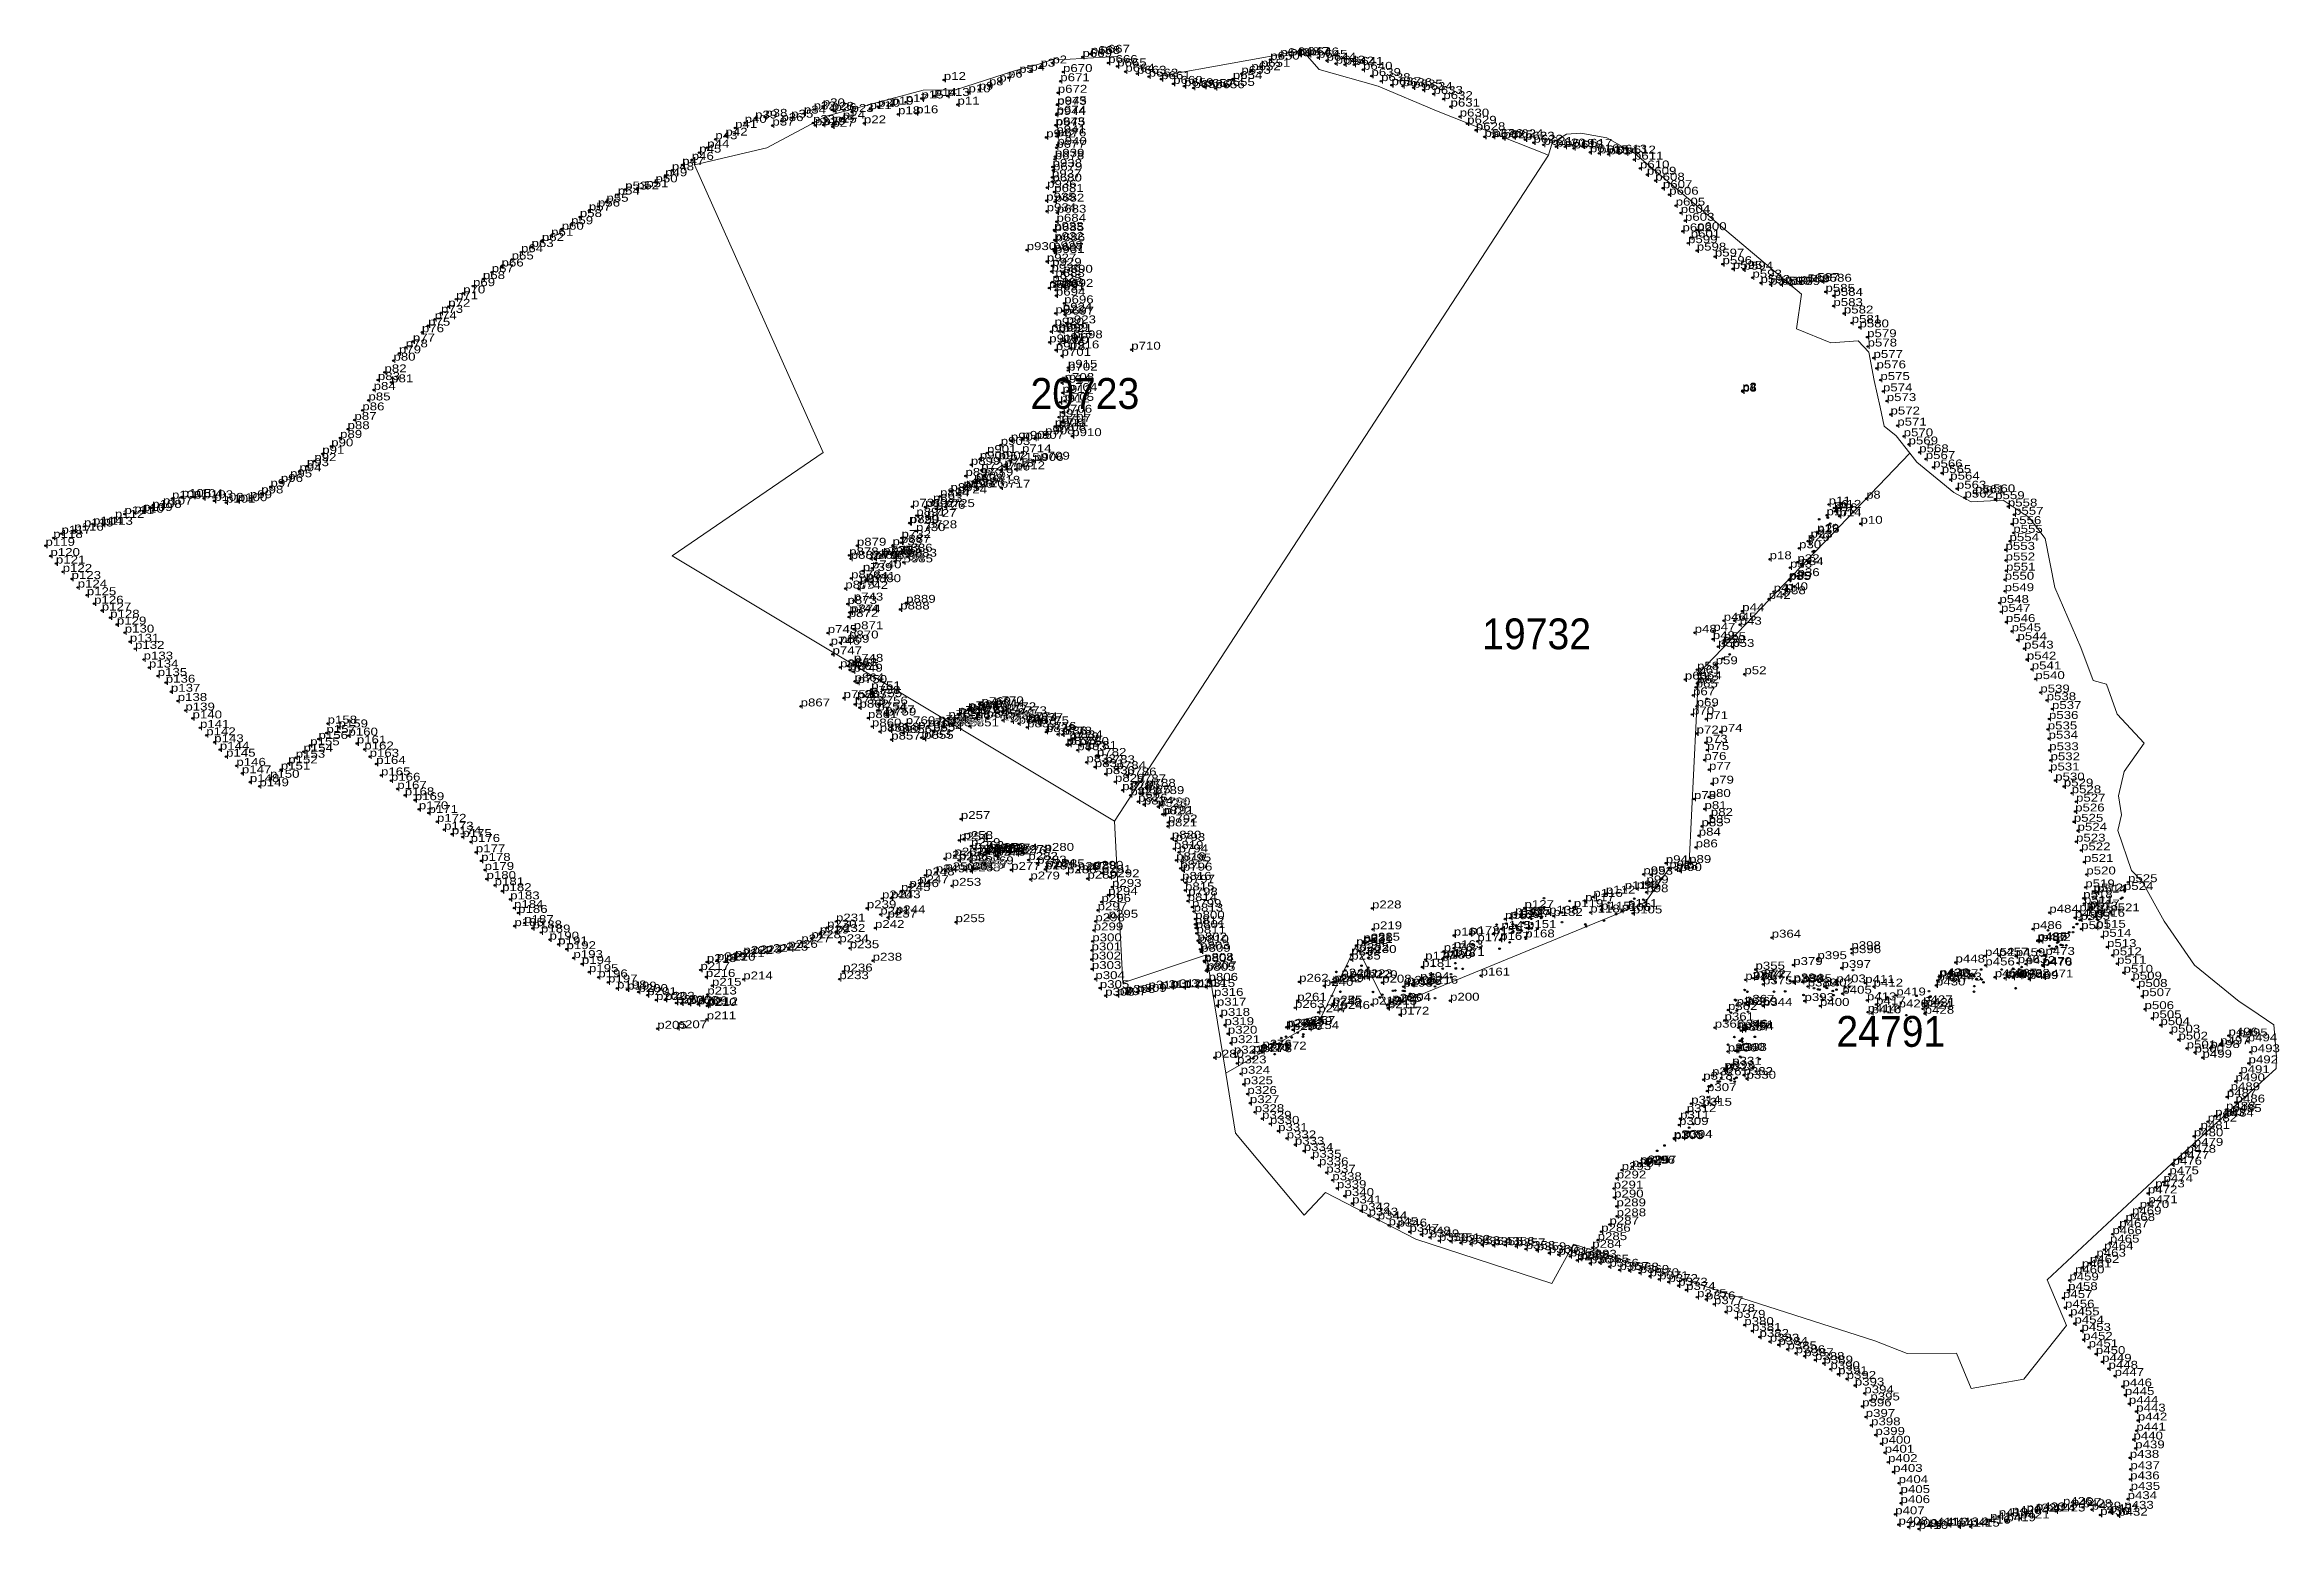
# Model space of a CAD drawing. Header units: metres. Extents: x 1 to 1819946, y -1 to 1851864.
# Drawn here: x 545066 to 545573, y 1837553 to 1837890 of the extents above; entities that cross this region are included whole.
import ezdxf
from ezdxf.enums import TextEntityAlignment as Align

# ---------------------------------------------------------------- set-up
doc = ezdxf.new("R2010")
doc.units = ezdxf.units.M
doc.header["$LTSCALE"] = 0.72
doc.header["$PDMODE"] = 32
doc.header["$PDSIZE"] = 0.36
doc.layers.add('12', color=7, linetype='Continuous')
doc.layers.add('7', color=7, linetype='Continuous')
doc.layers.add('6', color=7, linetype='Continuous', lineweight=13)

msp = doc.modelspace()

# ---------------------------------------------------------------- texts
at = {"layer": '12'}
for s, width, p in [('p3', 1.2, (545291.84, 1837885.27)), ('p2', 1.2, (545294.58, 1837886.01)), ('p669', 1.25, (545301.35, 1837887.45)), ('p668', 1.25, (545303.23, 1837888.17)), ('p667', 1.25, (545305.41, 1837888.44)), ('p666', 1.25, (545307.18, 1837886.11)), ('p665', 1.25, (545309.23, 1837885.34)), ('p652', 1.25, (545339.7, 1837884.47)), ('p651', 1.25, (545341.86, 1837885.24)), ('p650', 1.25, (545343.99, 1837886.87)), ('p649', 1.25, (545346.29, 1837887.66)), ('p648', 1.25, (545348.55, 1837887.86)), ('p647', 1.25, (545350.73, 1837887.95)), ('p646', 1.25, (545352.9, 1837887.83)), ('p645', 1.25, (545354.84, 1837887.3)), ('p644', 1.25, (545356.8, 1837886.64)), ('p643', 1.25, (545358.86, 1837885.96)), ('p642', 1.25, (545360.91, 1837885.76)), ('p641', 1.25, (545363.02, 1837885.69)), ('p640', 1.25, (545365.08, 1837884.57)), ('p12', 1.25, (545269.84, 1837882.25)), ('p10', 1.25, (545275.44, 1837879.44)), ('p9', 1.2, (545277.86, 1837880.04)), ('p8', 1.2, (545280.15, 1837881.03)), ('p7', 1.2, (545282.49, 1837881.9)), ('p6', 1.2, (545284.5, 1837882.79)), ('p5', 1.2, (545287.01, 1837883.88)), ('p4', 1.2, (545289.58, 1837884.36)), ('p672', 1.25, (545295.73, 1837879.34)), ('p671', 1.25, (545296.3, 1837881.97)), ('p670', 1.25, (545296.92, 1837884.06)), ('p664', 1.25, (545311.08, 1837884.14)), ('p663', 1.25, (545313.72, 1837883.67)), ('p662', 1.25, (545316.39, 1837883.01)), ('p661', 1.25, (545319.22, 1837882.44)), ('p660', 1.25, (545321.94, 1837881.37)), ('p659', 1.25, (545324.43, 1837880.85)), ('p658', 1.25, (545326.54, 1837880.43)), ('p657', 1.25, (545329.07, 1837880.67)), ('p656', 1.25, (545331.51, 1837880.37)), ('p655', 1.25, (545333.8, 1837880.9)), ('p654', 1.25, (545335.5, 1837882.48)), ('p653', 1.25, (545337.44, 1837883.65)), ('p639', 1.25, (545366.99, 1837883.15)), ('p638', 1.25, (545369.18, 1837881.99)), ('p637', 1.25, (545371.55, 1837881.06)), ('p636', 1.25, (545374.07, 1837880.85)), ('p635', 1.25, (545376.49, 1837880.52)), ('p634', 1.25, (545378.76, 1837879.98)), ('p34', 1.25, (545238.05, 1837874.63)), ('p32', 1.25, (545240.27, 1837875.55)), ('p30', 1.25, (545242.35, 1837876.27)), ('p28', 1.25, (545244.4, 1837875.47)), ('p26', 1.25, (545244.99, 1837875.19)), ('p23', 1.25, (545248.88, 1837874.99)), ('p21', 1.25, (545252.98, 1837875.63)), ('p20', 1.25, (545254.92, 1837876.19)), ('p19', 1.25, (545257.96, 1837876.65)), ('p18', 1.25, (545259.45, 1837874.47)), ('p17', 1.25, (545261.18, 1837877.22)), ('p16', 1.25, (545263.56, 1837874.69)), ('p15', 1.25, (545264.76, 1837878.05)), ('p14', 1.25, (545267.73, 1837878.62)), ('p13', 1.25, (545270.68, 1837878.62)), ('p11', 1.25, (545272.94, 1837876.65)), ('p944', 1.25, (545295.42, 1837874.32)), ('p674', 1.25, (545295.48, 1837874.61)), ('p673', 1.25, (545295.58, 1837876.61)), ('p945', 1.25, (545295.62, 1837876.7)), ('p633', 1.25, (545381.07, 1837879.08)), ('p632', 1.25, (545383.32, 1837877.91)), ('p631', 1.25, (545384.96, 1837876.21)), ('p42', 1.25, (545220.23, 1837869.6)), ('p41', 1.25, (545222.42, 1837871.34)), ('p40', 1.25, (545224.59, 1837872.51)), ('p39', 1.25, (545226.97, 1837873.5)), ('p38', 1.25, (545229.28, 1837873.89)), ('p37', 1.25, (545230.89, 1837871.9)), ('p36', 1.25, (545232.94, 1837872.91)), ('p35', 1.25, (545235.16, 1837873.69)), ('p33', 1.25, (545240.12, 1837872.48)), ('p31', 1.25, (545240.56, 1837871.97)), ('p29', 1.25, (545242.48, 1837872.04)), ('p27', 1.25, (545244.54, 1837871.63)), ('p25', 1.25, (545245.04, 1837872.55)), ('p24', 1.25, (545246.9, 1837873.46)), ('p22', 1.25, (545251.69, 1837872.4)), ('p942', 1.25, (545293.1, 1837869.2)), ('p943', 1.25, (545295.19, 1837871.98)), ('p675', 1.25, (545295.31, 1837871.91)), ('p941', 1.25, (545295.4, 1837870.12)), ('p676', 1.25, (545295.52, 1837869.44)), ('p630', 1.25, (545387.04, 1837873.94)), ('p629', 1.25, (545388.74, 1837872.31)), ('p628', 1.25, (545390.71, 1837870.84)), ('p627', 1.25, (545392.66, 1837869.33)), ('p626', 1.25, (545394.7, 1837869.28)), ('p624', 1.25, (545399.34, 1837869.24)), ('p46', 1.25, (545212.57, 1837864.1)), ('p45', 1.25, (545214.27, 1837865.75)), ('p44', 1.25, (545216.08, 1837866.89)), ('p43', 1.25, (545217.93, 1837868.79)), ('p678', 1.25, (545295.04, 1837864.24)), ('p939', 1.25, (545295.08, 1837864.82)), ('p677', 1.25, (545295.39, 1837866.85)), ('p940', 1.25, (545295.63, 1837867.49)), ('p625', 1.25, (545396.99, 1837869.02)), ('p623', 1.25, (545401.9, 1837868.69)), ('p622', 1.25, (545403.8, 1837868)), ('p621', 1.25, (545406.06, 1837867.52)), ('p620', 1.25, (545408.95, 1837867.14)), ('p619', 1.25, (545410.95, 1837867.06)), ('p618', 1.25, (545412.93, 1837866.71)), ('p617', 1.25, (545415, 1837867.08)), ('p616', 1.25, (545416.62, 1837865.84)), ('p615', 1.25, (545418.7, 1837865.58)), ('p614', 1.25, (545420.83, 1837865.38)), ('p613', 1.25, (545422.9, 1837865.73)), ('p612', 1.25, (545424.91, 1837865.54)), ('p611', 1.25, (545426.63, 1837864.17)), ('p49', 1.25, (545206.53, 1837860.38)), ('p48', 1.25, (545208.07, 1837861.73)), ('p47', 1.25, (545210.4, 1837862.96)), ('p937', 1.25, (545294.4, 1837860.12)), ('p680', 1.25, (545294.52, 1837859.18)), ('p938', 1.25, (545294.54, 1837862.49)), ('p679', 1.25, (545294.64, 1837861.72)), ('p610', 1.25, (545427.99, 1837862.17)), ('p609', 1.25, (545429.57, 1837860.74)), ('p608', 1.25, (545431.47, 1837859.39)), ('p55', 1.25, (545193.19, 1837854.59)), ('p54', 1.25, (545195.76, 1837856.22)), ('p53', 1.25, (545197.45, 1837857.37)), ('p52', 1.25, (545200.14, 1837857.44)), ('p51', 1.25, (545202.26, 1837857.9)), ('p50', 1.25, (545204.34, 1837859)), ('p935', 1.25, (545293.1, 1837854.85)), ('p936', 1.25, (545293.3, 1837857.78)), ('p681', 1.25, (545294.92, 1837856.81)), ('p682', 1.25, (545295.05, 1837854.63)), ('p607', 1.25, (545433.2, 1837857.67)), ('p606', 1.25, (545434.63, 1837856.19)), ('p59', 1.25, (545185.15, 1837849.47)), ('p58', 1.25, (545187.15, 1837851.13)), ('p57', 1.25, (545189.21, 1837852.59)), ('p56', 1.25, (545191.26, 1837853.5)), ('p934', 1.25, (545293.2, 1837852.44)), ('p684', 1.25, (545295.45, 1837850.05)), ('p683', 1.25, (545295.53, 1837852.1)), ('p605', 1.25, (545436.11, 1837853.72)), ('p604', 1.25, (545437.26, 1837852.04)), ('p603', 1.25, (545438.22, 1837850.27)), ('p63', 1.25, (545176.18, 1837844.3)), ('p62', 1.25, (545178.53, 1837845.67)), ('p61', 1.25, (545180.62, 1837846.87)), ('p60', 1.25, (545183.03, 1837848.24)), ('p928', 1.25, (545294.69, 1837843.82)), ('p933', 1.25, (545294.91, 1837848.19)), ('p932', 1.25, (545294.94, 1837845.88)), ('p685', 1.25, (545295.02, 1837847.93)), ('p686', 1.25, (545295.23, 1837845.63)), ('p602', 1.25, (545437.65, 1837847.88)), ('p599', 1.25, (545438.92, 1837845.18)), ('p601', 1.25, (545439.52, 1837846.47)), ('p600', 1.25, (545440.98, 1837848.14)), ('p66', 1.25, (545169.37, 1837839.88)), ('p65', 1.25, (545171.66, 1837841.48)), ('p64', 1.25, (545173.79, 1837843.14)), ('p930', 1.25, (545288.67, 1837843.61)), ('p927', 1.25, (545293.24, 1837841.01)), ('p926', 1.25, (545294.29, 1837838.75)), ('p929', 1.25, (545294.46, 1837840.04)), ('p687', 1.25, (545294.92, 1837843.39)), ('p931', 1.25, (545295.11, 1837842.97)), ('p598', 1.25, (545440.9, 1837843.5)), ('p597', 1.25, (545445.01, 1837842.14)), ('p596', 1.25, (545446.76, 1837840.41)), ('p595', 1.25, (545449.08, 1837839.34)), ('p594', 1.25, (545451.53, 1837839.18)), ('p70', 1.25, (545160.64, 1837833.77)), ('p69', 1.25, (545162.88, 1837835.42)), ('p68', 1.25, (545165.13, 1837837.03)), ('p67', 1.25, (545167.13, 1837838.58)), ('p689', 1.25, (545293.73, 1837834.99)), ('p925', 1.25, (545294.49, 1837836.37)), ('p693', 1.25, (545294.94, 1837835.41)), ('p688', 1.25, (545295.17, 1837837.53)), ('p691', 1.25, (545295.24, 1837834.5)), ('p690', 1.25, (545296.99, 1837838.46)), ('p692', 1.25, (545297.11, 1837835.26)), ('p593', 1.25, (545453.54, 1837837.36)), ('p592', 1.25, (545455.39, 1837836.15)), ('p591', 1.25, (545457.58, 1837835.79)), ('p590', 1.25, (545460.03, 1837835.75)), ('p589', 1.25, (545462.23, 1837835.68)), ('p588', 1.25, (545464.38, 1837836.29)), ('p587', 1.25, (545466.6, 1837836.57)), ('p586', 1.25, (545469.43, 1837836.42)), ('p585', 1.25, (545470.14, 1837834.13)), ('p73', 1.25, (545155.6, 1837829.35)), ('p72', 1.25, (545157.25, 1837830.74)), ('p71', 1.25, (545159.02, 1837832.46)), ('p922', 1.25, (545295.2, 1837829.24)), ('p694', 1.25, (545295.3, 1837833.27)), ('p924', 1.25, (545296.87, 1837829.82)), ('p696', 1.25, (545297.18, 1837831.52)), ('p697', 1.25, (545297.27, 1837828.95)), ('p583', 1.25, (545471.94, 1837830.9)), ('p584', 1.25, (545471.95, 1837833.22)), ('p582', 1.25, (545474.32, 1837829.21)), ('p76', 1.25, (545151.27, 1837824.95)), ('p75', 1.25, (545152.68, 1837826.43)), ('p74', 1.25, (545154.16, 1837827.88)), ('p695', 1.25, (545294.21, 1837825.08)), ('p920', 1.25, (545294.99, 1837826.46)), ('p699', 1.25, (545295.94, 1837825.17)), ('p921', 1.25, (545296.85, 1837825.01)), ('p923', 1.25, (545297.71, 1837826.97)), ('p698', 1.25, (545299.24, 1837823.59)), ('p581', 1.25, (545476.1, 1837827.07)), ('p580', 1.25, (545477.86, 1837826.05)), ('p579', 1.25, (545479.6, 1837823.83)), ('p80', 1.25, (545144.8, 1837818.5)), ('p79', 1.25, (545146.05, 1837820.15)), ('p78', 1.25, (545147.59, 1837821.52)), ('p77', 1.25, (545149.21, 1837822.84)), ('p919', 1.25, (545293.79, 1837822.66)), ('p918', 1.25, (545295.28, 1837820.89)), ('p700', 1.25, (545296.09, 1837822.32)), ('p701', 1.25, (545296.59, 1837819.59)), ('p917', 1.25, (545296.93, 1837822.94)), ('p916', 1.25, (545298.46, 1837821.28)), ('p710', 1.25, (545312.42, 1837820.99)), ('p578', 1.25, (545479.71, 1837821.71)), ('p577', 1.25, (545481.05, 1837819.11)), ('p83', 1.25, (545141.26, 1837814.08)), ('p82', 1.25, (545142.76, 1837815.84)), ('p81', 1.25, (545144.28, 1837813.57)), ('p914', 1.25, (545296.59, 1837813.49)), ('p703', 1.25, (545297.3, 1837813.88)), ('p915', 1.25, (545298.03, 1837816.88)), ('p702', 1.25, (545298.07, 1837816.25)), ('p576', 1.25, (545481.73, 1837816.75)), ('p575', 1.25, (545482.61, 1837814.09)), ('p85', 1.25, (545139.12, 1837809.46)), ('p84', 1.25, (545140.3, 1837811.85)), ('p912', 1.25, (545296.26, 1837809.02)), ('p913', 1.25, (545296.79, 1837811.18)), ('p705', 1.25, (545297.28, 1837809.36)), ('p704', 1.25, (545298.01, 1837811.6)), ('p3', 1.2, (545451.25, 1837811.58)), ('p3', 1.2, (545451.25, 1837811.58)), ('p4', 1.2, (545451.26, 1837811.58)), ('p4', 1.2, (545451.26, 1837811.58)), ('p2', 1.2, (545451.3, 1837811.7)), ('p2', 1.2, (545451.3, 1837811.7)), ('p5', 1.2, (545451.31, 1837811.45)), ('p5', 1.2, (545451.31, 1837811.45)), ('p574', 1.25, (545483.2, 1837811.52)), ('p573', 1.25, (545484.06, 1837809.31)), ('p87', 1.25, (545135.94, 1837805.01)), ('p86', 1.25, (545137.73, 1837807.21)), ('p909', 1.25, (545295.06, 1837803.54)), ('p911', 1.25, (545295.92, 1837805.65)), ('p711', 1.25, (545295.98, 1837803.58)), ('p707', 1.25, (545296.59, 1837804.6)), ('p706', 1.25, (545296.85, 1837806.67)), ('p572', 1.25, (545484.91, 1837806.26)), ('p571', 1.25, (545486.46, 1837803.74)), ('p90', 1.25, (545130.66, 1837799.03)), ('p89', 1.25, (545132.67, 1837800.93)), ('p88', 1.25, (545134.38, 1837802.93)), ('p903', 1.25, (545282.77, 1837799.35)), ('p904', 1.25, (545285.06, 1837800.33)), ('p905', 1.25, (545287.73, 1837800.74)), ('p907', 1.25, (545290.47, 1837800.74)), ('p908', 1.25, (545292.84, 1837801.75)), ('p708', 1.25, (545295.46, 1837802.57)), ('p910', 1.25, (545299.01, 1837801.35)), ('p570', 1.25, (545487.9, 1837801.31)), ('p569', 1.25, (545489.02, 1837799.46)), ('p94', 1.25, (545123.44, 1837793.35)), ('p93', 1.25, (545125.13, 1837794.53)), ('p92', 1.25, (545126.82, 1837795.69)), ('p91', 1.25, (545128.63, 1837797.34)), ('p899', 1.25, (545275.98, 1837794.84)), ('p900', 1.25, (545278.01, 1837796.1)), ('p721', 1.25, (545278.34, 1837793.61)), ('p901', 1.25, (545279.65, 1837797.52)), ('p902', 1.25, (545282.28, 1837796.09)), ('p716', 1.25, (545282.73, 1837793.55)), ('p713', 1.25, (545283.6, 1837794.43)), ('p715', 1.25, (545284.9, 1837795.75)), ('p712', 1.25, (545286.13, 1837793.82)), ('p714', 1.25, (545287.61, 1837797.68)), ('p906', 1.25, (545290.33, 1837795.72)), ('p709', 1.25, (545291.77, 1837796)), ('p568', 1.25, (545491.44, 1837797.67)), ('p567', 1.25, (545492.92, 1837796.14)), ('p566', 1.25, (545494.6, 1837794.24)), ('p98', 1.25, (545114.77, 1837788.34)), ('p97', 1.25, (545116.86, 1837789.83)), ('p96', 1.25, (545119.24, 1837790.94)), ('p95', 1.25, (545121.31, 1837792)), ('p895', 1.25, (545271.36, 1837788.86)), ('p724', 1.25, (545272.94, 1837788.34)), ('p896', 1.25, (545274.33, 1837789.64)), ('p897', 1.25, (545274.76, 1837792.31)), ('p723', 1.25, (545274.9, 1837789.86)), ('p898', 1.25, (545276.7, 1837790.92)), ('p720', 1.25, (545276.98, 1837789.73)), ('p722', 1.25, (545277.21, 1837791.47)), ('p719', 1.25, (545278.93, 1837792.34)), ('p718', 1.25, (545280.5, 1837790.53)), ('p717', 1.25, (545282.81, 1837789.66)), ('p565', 1.25, (545496.56, 1837792.96)), ('p564', 1.25, (545498.48, 1837791.46)), ('p563', 1.25, (545499.98, 1837789.41)), ('p561', 1.25, (545504.1, 1837788.39)), ('p560', 1.25, (545506.54, 1837788.58)), ('p111', 1.25, (545083.7, 1837783.64)), ('p110', 1.25, (545085.93, 1837783.96)), ('p109', 1.25, (545087.94, 1837784.36)), ('p108', 1.25, (545090, 1837785.05)), ('p107', 1.25, (545092.44, 1837785.82)), ('p106', 1.25, (545094.49, 1837787.15)), ('p105', 1.25, (545096.69, 1837787.54)), ('p104', 1.25, (545099.37, 1837787.5)), ('p103', 1.25, (545101.67, 1837787.24)), ('p102', 1.25, (545104.08, 1837786.65)), ('p101', 1.25, (545106.76, 1837786.24)), ('p100', 1.25, (545109.45, 1837786.57)), ('p99', 1.25, (545112.2, 1837787.25)), ('p731', 1.25, (545262.62, 1837785.33)), ('p891', 1.25, (545263.59, 1837783.3)), ('p892', 1.25, (545265.6, 1837785.24)), ('p727', 1.25, (545266.03, 1837782.97)), ('p893', 1.25, (545267.37, 1837786.43)), ('p726', 1.25, (545268.04, 1837784.84)), ('p894', 1.25, (545268.98, 1837787.67)), ('p725', 1.25, (545270.19, 1837785.23)), ('p17', 1.25, (545470.39, 1837783.37)), ('p17', 1.25, (545470.39, 1837783.37)), ('p11', 1.25, (545470.86, 1837785.82)), ('p11', 1.25, (545470.86, 1837785.82)), ('p6', 1.2, (545472.1, 1837785.02)), ('p6', 1.2, (545472.1, 1837785.02)), ('p16', 1.25, (545472.35, 1837784.29)), ('p16', 1.25, (545472.35, 1837784.29)), ('p12', 1.25, (545473.25, 1837785.06)), ('p12', 1.25, (545473.25, 1837785.06)), ('p14', 1.25, (545473.31, 1837783.15)), ('p14', 1.25, (545473.31, 1837783.15)), ('p7', 1.2, (545473.89, 1837785.97)), ('p7', 1.2, (545473.89, 1837785.97)), ('p25', 1.25, (545476.04, 1837785.46)), ('p25', 1.25, (545476.04, 1837785.46)), ('p9', 1.2, (545476.47, 1837784.09)), ('p9', 1.2, (545476.47, 1837784.09)), ('p8', 1.2, (545479.44, 1837787.16)), ('p8', 1.2, (545479.44, 1837787.16)), ('p562', 1.25, (545501.71, 1837787.39)), ('p559', 1.25, (545508.69, 1837787.04)), ('p558', 1.25, (545511.58, 1837785.36)), ('p557', 1.25, (545512.98, 1837783.49)), ('p118', 1.25, (545067.52, 1837778.23)), ('p117', 1.25, (545069.39, 1837779.21)), ('p116', 1.25, (545072.29, 1837779.88)), ('p115', 1.25, (545074.49, 1837780.83)), ('p114', 1.25, (545076.56, 1837781.27)), ('p113', 1.25, (545078.91, 1837781.21)), ('p112', 1.25, (545081.53, 1837782.79)), ('p732', 1.25, (545260.23, 1837778.23)), ('p729', 1.25, (545261.99, 1837781.61)), ('p890', 1.25, (545262.12, 1837781.58)), ('p730', 1.25, (545263.52, 1837779.78)), ('p728', 1.25, (545266.17, 1837780.43)), ('p23', 1.25, (545466.75, 1837778.29)), ('p23', 1.25, (545466.75, 1837778.29)), ('p19', 1.25, (545468.22, 1837779.62)), ('p19', 1.25, (545468.22, 1837779.62)), ('p26', 1.25, (545468.31, 1837779.42)), ('p26', 1.25, (545468.31, 1837779.42)), ('p13', 1.25, (545468.7, 1837782.47)), ('p13', 1.25, (545468.7, 1837782.47)), ('p28', 1.25, (545469.59, 1837778.31)), ('p28', 1.25, (545469.59, 1837778.31)), ('p15', 1.25, (545470.66, 1837782.82)), ('p15', 1.25, (545470.66, 1837782.82)), ('p21', 1.25, (545471.19, 1837781.47)), ('p21', 1.25, (545471.19, 1837781.47)), ('p10', 1.25, (545478.1, 1837781.44)), ('p10', 1.25, (545478.1, 1837781.44)), ('p556', 1.25, (545512.48, 1837781.37)), ('p555', 1.25, (545512.81, 1837779.39)), ('p119', 1.25, (545065.75, 1837776.44)), ('p120', 1.25, (545066.88, 1837774.12)), ('p878', 1.25, (545248.34, 1837774.26)), ('p882', 1.25, (545248.69, 1837773.48)), ('p879', 1.25, (545250.09, 1837776.46)), ('p881', 1.25, (545253.22, 1837773.5)), ('p736', 1.25, (545254.19, 1837773.42)), ('p738', 1.25, (545255.57, 1837774.3)), ('p735', 1.25, (545256.06, 1837774.54)), ('p737', 1.25, (545257.87, 1837774.63)), ('p733', 1.25, (545258.2, 1837776.54)), ('p884', 1.25, (545258.51, 1837773.86)), ('p734', 1.25, (545258.69, 1837772.92)), ('p887', 1.25, (545260.11, 1837777.13)), ('p886', 1.25, (545260.6, 1837775.1)), ('p883', 1.25, (545261.58, 1837773.96)), ('p18', 1.25, (545457.45, 1837773.39)), ('p18', 1.25, (545457.45, 1837773.39)), ('p32', 1.25, (545463.77, 1837772.71)), ('p32', 1.25, (545463.77, 1837772.71)), ('p30', 1.25, (545464.14, 1837775.88)), ('p30', 1.25, (545464.14, 1837775.88)), ('p29', 1.25, (545466.09, 1837777.5)), ('p29', 1.25, (545466.09, 1837777.5)), ('p31', 1.25, (545466.43, 1837772.81)), ('p31', 1.25, (545466.43, 1837772.81)), ('p27', 1.25, (545466.56, 1837777.31)), ('p27', 1.25, (545466.56, 1837777.31)), ('p20', 1.25, (545466.64, 1837776.8)), ('p20', 1.25, (545466.64, 1837776.8)), ('p22', 1.25, (545467.26, 1837775.13)), ('p22', 1.25, (545467.26, 1837775.13)), ('p24', 1.25, (545467.56, 1837775.28)), ('p24', 1.25, (545467.56, 1837775.28)), ('p553', 1.25, (545511.04, 1837775.52)), ('p552', 1.25, (545511.07, 1837773.11)), ('p554', 1.25, (545511.96, 1837777.5)), ('p121', 1.25, (545068.12, 1837772.41)), ('p122', 1.25, (545069.66, 1837770.52)), ('p123', 1.25, (545071.68, 1837768.9)), ('p876', 1.25, (545248.77, 1837769.04)), ('p877', 1.25, (545250.78, 1837768.1)), ('p739', 1.25, (545251.45, 1837770.73)), ('p741', 1.25, (545252.12, 1837768.72)), ('p880', 1.25, (545253.42, 1837768.18)), ('p740', 1.25, (545253.52, 1837771.33)), ('p885', 1.25, (545260.67, 1837772.67)), ('p35', 1.25, (545461.83, 1837768.68)), ('p35', 1.25, (545461.83, 1837768.68)), ('p39', 1.25, (545461.98, 1837768.85)), ('p39', 1.25, (545461.98, 1837768.85)), ('p33', 1.25, (545462.08, 1837771.48)), ('p33', 1.25, (545462.08, 1837771.48)), ('p36', 1.25, (545463.8, 1837769.55)), ('p36', 1.25, (545463.8, 1837769.55)), ('p34', 1.25, (545464.68, 1837772.05)), ('p34', 1.25, (545464.68, 1837772.05)), ('p550', 1.25, (545510.86, 1837768.73)), ('p551', 1.25, (545511.16, 1837770.79)), ('p124', 1.25, (545073.07, 1837766.96)), ('p125', 1.25, (545075.14, 1837765.22)), ('p126', 1.25, (545076.8, 1837763.29)), ('p875', 1.25, (545247.46, 1837766.74)), ('p873', 1.25, (545247.95, 1837763.23)), ('p743', 1.25, (545249.38, 1837764)), ('p742', 1.25, (545250.48, 1837766.63)), ('p889', 1.25, (545261.29, 1837763.49)), ('p42', 1.25, (545457.23, 1837764.35)), ('p42', 1.25, (545457.23, 1837764.35)), ('p41', 1.25, (545458.37, 1837766)), ('p41', 1.25, (545458.37, 1837766)), ('p38', 1.25, (545460.64, 1837765.44)), ('p38', 1.25, (545460.64, 1837765.44)), ('p40', 1.25, (545461.14, 1837766.34)), ('p40', 1.25, (545461.14, 1837766.34)), ('p37', 1.25, (545463.08, 1837767.22)), ('p37', 1.25, (545463.08, 1837767.22)), ('p548', 1.25, (545509.66, 1837763.45)), ('p549', 1.25, (545510.84, 1837766.13)), ('p127', 1.25, (545078.54, 1837761.74)), ('p128', 1.25, (545080.45, 1837760.1)), ('p129', 1.25, (545081.97, 1837758.56)), ('p872', 1.25, (545248.24, 1837760.25)), ('p744', 1.25, (545248.36, 1837761.28)), ('p874', 1.25, (545248.77, 1837761.3)), ('p871', 1.25, (545249.38, 1837757.49)), ('p888', 1.25, (545259.93, 1837761.98)), ('p46', 1.25, (545447.02, 1837759.42)), ('p46', 1.25, (545447.02, 1837759.42)), ('p45', 1.25, (545449.44, 1837759.46)), ('p45', 1.25, (545449.44, 1837759.46)), ('p43', 1.25, (545450.64, 1837758.52)), ('p43', 1.25, (545450.64, 1837758.52)), ('p44', 1.25, (545451.22, 1837761.58)), ('p44', 1.25, (545451.22, 1837761.58)), ('p547', 1.25, (545510.02, 1837761.43)), ('p546', 1.25, (545511.13, 1837759.12)), ('p130', 1.25, (545083.76, 1837756.72)), ('p131', 1.25, (545084.92, 1837754.65)), ('p132', 1.25, (545086.09, 1837753.03)), ('p745', 1.25, (545243.47, 1837756.63)), ('p746', 1.25, (545244.13, 1837753.97)), ('p869', 1.25, (545246.25, 1837754.44)), ('p870', 1.25, (545248.31, 1837755.39)), ('p48', 1.25, (545440.42, 1837756.68)), ('p48', 1.25, (545440.42, 1837756.68)), ('p49', 1.25, (545444.55, 1837755.24)), ('p49', 1.25, (545444.55, 1837755.24)), ('p47', 1.25, (545444.66, 1837757.13)), ('p47', 1.25, (545444.66, 1837757.13)), ('p56', 1.25, (545445.73, 1837753.51)), ('p56', 1.25, (545445.73, 1837753.51)), ('p50', 1.25, (545446.87, 1837754.27)), ('p50', 1.25, (545446.87, 1837754.27)), ('p55', 1.25, (545447.06, 1837755.02)), ('p55', 1.25, (545447.06, 1837755.02)), ('p53', 1.25, (545448.96, 1837753.47)), ('p53', 1.25, (545448.96, 1837753.47)), ('p54', 1.25, (545449.73, 1837756.01)), ('p54', 1.25, (545449.73, 1837756.01)), ('p545', 1.25, (545512.43, 1837757.02)), ('p544', 1.25, (545513.76, 1837755.02)), ('p543', 1.25, (545515.27, 1837753.09)), ('p133', 1.25, (545088.05, 1837750.61)), ('p134', 1.25, (545089.26, 1837748.78)), ('p747', 1.25, (545244.56, 1837751.79)), ('p866', 1.25, (545246.26, 1837748.82)), ('p868', 1.25, (545248.01, 1837749.14)), ('p865', 1.25, (545248.44, 1837748.23)), ('p749', 1.25, (545249.28, 1837747.85)), ('p748', 1.25, (545249.39, 1837750.09)), ('p58', 1.25, (545440.96, 1837748.29)), ('p58', 1.25, (545440.96, 1837748.29)), ('p61', 1.25, (545441.27, 1837747.41)), ('p61', 1.25, (545441.27, 1837747.41)), ('p59', 1.25, (545445.19, 1837749.53)), ('p59', 1.25, (545445.19, 1837749.53)), ('p57', 1.25, (545446.82, 1837750.83)), ('p57', 1.25, (545446.82, 1837750.83)), ('p51', 1.25, (545448.39, 1837751.76)), ('p51', 1.25, (545448.39, 1837751.76)), ('p542', 1.25, (545515.89, 1837750.6)), ('p541', 1.25, (545517, 1837748.36)), ('p135', 1.25, (545091.25, 1837746.87)), ('p136', 1.25, (545093.08, 1837745.35)), ('p137', 1.25, (545094.25, 1837743.28)), ('p864', 1.25, (545249.56, 1837745.64)), ('p750', 1.25, (545250.26, 1837745.27)), ('p758', 1.25, (545253.29, 1837742.8)), ('p751', 1.25, (545253.35, 1837743.82)), ('p63', 1.25, (545438.2, 1837746.06)), ('p63', 1.25, (545438.2, 1837746.06)), ('p67', 1.25, (545440.05, 1837742.48)), ('p67', 1.25, (545440.05, 1837742.48)), ('p65', 1.25, (545440.66, 1837744.27)), ('p65', 1.25, (545440.66, 1837744.27)), ('p62', 1.25, (545441, 1837745.21)), ('p62', 1.25, (545441, 1837745.21)), ('p64', 1.25, (545441.52, 1837746.13)), ('p64', 1.25, (545441.52, 1837746.13)), ('p60', 1.25, (545443.35, 1837746.12)), ('p60', 1.25, (545443.35, 1837746.12)), ('p52', 1.25, (545451.72, 1837747.27)), ('p52', 1.25, (545451.72, 1837747.27)), ('p540', 1.25, (545517.81, 1837746.16)), ('p539', 1.25, (545518.95, 1837743.12)), ('p138', 1.25, (545095.79, 1837741.19)), ('p139', 1.25, (545097.54, 1837739.02)), ('p140', 1.25, (545099.16, 1837737.23)), ('p867', 1.25, (545237.31, 1837739.95)), ('p752', 1.25, (545247.07, 1837741.84)), ('p753', 1.25, (545249.63, 1837740.41)), ('p863', 1.25, (545250.14, 1837741.85)), ('p862', 1.25, (545250.69, 1837739.67)), ('p861', 1.25, (545252.61, 1837737.3)), ('p755', 1.25, (545253.68, 1837742.1)), ('p754', 1.25, (545254.76, 1837739.06)), ('p756', 1.25, (545254.97, 1837740.39)), ('p757', 1.25, (545256.52, 1837738.38)), ('p759', 1.25, (545256.88, 1837737.89)), ('p765', 1.25, (545270.87, 1837737.3)), ('p766', 1.25, (545273.06, 1837738.24)), ('p849', 1.25, (545273.46, 1837738.09)), ('p767', 1.25, (545275.37, 1837739.29)), ('p848', 1.25, (545275.75, 1837739.1)), ('p847', 1.25, (545277.12, 1837737.27)), ('p846', 1.25, (545277.56, 1837739.49)), ('p768', 1.25, (545277.68, 1837738.24)), ('p769', 1.25, (545278.41, 1837740.25)), ('p845', 1.25, (545279.53, 1837737.42)), ('p770', 1.25, (545281.3, 1837740.43)), ('p844', 1.25, (545281.5, 1837739.78)), ('p842', 1.25, (545281.99, 1837738.58)), ('p772', 1.25, (545284.12, 1837739.07)), ('p841', 1.25, (545284.16, 1837737.33)), ('p773', 1.25, (545286.56, 1837738.17)), ('p70', 1.25, (545439.82, 1837738.11)), ('p70', 1.25, (545439.82, 1837738.11)), ('p69', 1.25, (545440.88, 1837739.99)), ('p69', 1.25, (545440.88, 1837739.99)), ('p66', 1.25, (545443.19, 1837741.68)), ('p66', 1.25, (545443.19, 1837741.68)), ('p68', 1.25, (545444.79, 1837740.13)), ('p68', 1.25, (545444.79, 1837740.13)), ('p538', 1.25, (545520.39, 1837741.35)), ('p537', 1.25, (545521.6, 1837739.37)), ('p141', 1.25, (545100.86, 1837735.09)), ('p142', 1.25, (545102.28, 1837733.39)), ('p156', 1.25, (545127.78, 1837732.55)), ('p157', 1.25, (545129.58, 1837733.91)), ('p158', 1.25, (545129.85, 1837736.06)), ('p159', 1.25, (545132.32, 1837735.19)), ('p160', 1.25, (545134.58, 1837733.33)), ('p860', 1.25, (545253.51, 1837735.39)), ('p859', 1.25, (545255.28, 1837734.22)), ('p858', 1.25, (545257.64, 1837734.43)), ('p857', 1.25, (545257.89, 1837732.42)), ('p856', 1.25, (545260.47, 1837733.93)), ('p760', 1.25, (545261.19, 1837735.9)), ('p761', 1.25, (545264.03, 1837735)), ('p763', 1.25, (545264.74, 1837732.86)), ('p855', 1.25, (545265.38, 1837732.6)), ('p762', 1.25, (545266.19, 1837735.43)), ('p854', 1.25, (545267.42, 1837734.39)), ('p764', 1.25, (545268.58, 1837736.24)), ('p853', 1.25, (545269.45, 1837735.43)), ('p852', 1.25, (545271.68, 1837735.88)), ('p850', 1.25, (545272.12, 1837736.17)), ('p851', 1.25, (545275.66, 1837735.42)), ('p843', 1.25, (545283.22, 1837736.81)), ('p771', 1.25, (545285.32, 1837736.52)), ('p840', 1.25, (545286.84, 1837736.06)), ('p839', 1.25, (545288.76, 1837735.2)), ('p774', 1.25, (545289.02, 1837736.79)), ('p837', 1.25, (545290.23, 1837736.62)), ('p775', 1.25, (545291.59, 1837735.89)), ('p838', 1.25, (545293.04, 1837734.12)), ('p776', 1.25, (545293.26, 1837734.63)), ('p836', 1.25, (545295.69, 1837733.59)), ('p778', 1.25, (545296.81, 1837733.54)), ('p779', 1.25, (545298.41, 1837732.24)), ('p834', 1.25, (545299.22, 1837732.7)), ('p72', 1.25, (545440.86, 1837733.8)), ('p72', 1.25, (545440.86, 1837733.8)), ('p71', 1.25, (545442.99, 1837737.07)), ('p71', 1.25, (545442.99, 1837737.07)), ('p74', 1.25, (545446.28, 1837734.17)), ('p74', 1.25, (545446.28, 1837734.17)), ('p535', 1.25, (545520.64, 1837734.74)), ('p534', 1.25, (545520.83, 1837732.62)), ('p536', 1.25, (545520.91, 1837737.11)), ('p143', 1.25, (545104.09, 1837731.82)), ('p144', 1.25, (545105.36, 1837730.12)), ('p145', 1.25, (545106.78, 1837728.54)), ('p153', 1.25, (545122.6, 1837728.3)), ('p154', 1.25, (545124.36, 1837729.66)), ('p155', 1.25, (545125.89, 1837731.11)), ('p161', 1.25, (545136.48, 1837731.54)), ('p162', 1.25, (545138.19, 1837730.18)), ('p163', 1.25, (545139.39, 1837728.52)), ('p835', 1.25, (545297.73, 1837731.26)), ('p777', 1.25, (545298.43, 1837731.24)), ('p833', 1.25, (545300.16, 1837730.01)), ('p780', 1.25, (545300.66, 1837731.2)), ('p832', 1.25, (545302.23, 1837727.25)), ('p781', 1.25, (545302.48, 1837730.28)), ('p782', 1.25, (545304.62, 1837728.7)), ('p783', 1.25, (545306.55, 1837727.04)), ('p76', 1.25, (545442.62, 1837727.8)), ('p76', 1.25, (545442.62, 1837727.8)), ('p73', 1.25, (545442.88, 1837731.71)), ('p73', 1.25, (545442.88, 1837731.71)), ('p75', 1.25, (545443.24, 1837730.05)), ('p75', 1.25, (545443.24, 1837730.05)), ('p533', 1.25, (545520.98, 1837730)), ('p532', 1.25, (545521.27, 1837727.72)), ('p146', 1.25, (545109.12, 1837726.46)), ('p147', 1.25, (545110.38, 1837724.76)), ('p148', 1.25, (545112.19, 1837722.76)), ('p150', 1.25, (545116.76, 1837723.74)), ('p151', 1.25, (545119.21, 1837725.6)), ('p152', 1.25, (545120.9, 1837726.99)), ('p164', 1.25, (545140.88, 1837726.89)), ('p165', 1.25, (545141.98, 1837724.28)), ('p166', 1.25, (545144.24, 1837723.08)), ('p831', 1.25, (545304.14, 1837726.17)), ('p830', 1.25, (545306.57, 1837724.58)), ('p829', 1.25, (545308.72, 1837722.82)), ('p784', 1.25, (545309.07, 1837725.7)), ('p786', 1.25, (545311.47, 1837724.26)), ('p787', 1.25, (545313.64, 1837722.71)), ('p77', 1.25, (545443.68, 1837725.56)), ('p77', 1.25, (545443.68, 1837725.56)), ('p79', 1.25, (545444.31, 1837722.41)), ('p79', 1.25, (545444.31, 1837722.41)), ('p531', 1.25, (545521.17, 1837725.4)), ('p530', 1.25, (545522.33, 1837723.12)), ('p149', 1.25, (545114.35, 1837721.81)), ('p167', 1.25, (545145.68, 1837721.22)), ('p168', 1.25, (545147.38, 1837719.76)), ('p169', 1.25, (545149.65, 1837718.66)), ('p828', 1.25, (545310.37, 1837720.93)), ('p827', 1.25, (545312.22, 1837719.77)), ('p785', 1.25, (545312.3, 1837721.3)), ('p826', 1.25, (545313.98, 1837718.32)), ('p825', 1.25, (545314.67, 1837720.22)), ('p824', 1.25, (545315.29, 1837717.68)), ('p788', 1.25, (545315.83, 1837721.7)), ('p789', 1.25, (545317.77, 1837720.04)), ('p823', 1.25, (545318.48, 1837717.18)), ('p790', 1.25, (545319.16, 1837717.46)), ('p78', 1.25, (545440.26, 1837718.91)), ('p78', 1.25, (545440.26, 1837718.91)), ('p80', 1.25, (545443.6, 1837719.37)), ('p80', 1.25, (545443.6, 1837719.37)), ('p529', 1.25, (545524.29, 1837721.77)), ('p528', 1.25, (545526.08, 1837720.24)), ('p527', 1.25, (545527.06, 1837718.32)), ('p170', 1.25, (545150.57, 1837716.59)), ('p171', 1.25, (545152.77, 1837715.74)), ('p172', 1.25, (545154.69, 1837713.75)), ('p173', 1.25, (545156.31, 1837711.96)), ('p257', 1.25, (545273.71, 1837714.38)), ('p822', 1.25, (545319.5, 1837715.42)), ('p791', 1.25, (545319.92, 1837715.5)), ('p821', 1.25, (545320.69, 1837712.7)), ('p792', 1.25, (545320.78, 1837713.59)), ('p83', 1.25, (545441.98, 1837712.73)), ('p83', 1.25, (545441.98, 1837712.73)), ('p81', 1.25, (545442.66, 1837716.63)), ('p81', 1.25, (545442.66, 1837716.63)), ('p85', 1.25, (545443.59, 1837713.44)), ('p85', 1.25, (545443.59, 1837713.44)), ('p82', 1.25, (545444.09, 1837715.09)), ('p82', 1.25, (545444.09, 1837715.09)), ('p525', 1.25, (545526.56, 1837713.75)), ('p526', 1.25, (545526.86, 1837716.09)), ('p174', 1.25, (545158.07, 1837710.93)), ('p175', 1.25, (545160.45, 1837710.3)), ('p176', 1.25, (545162.34, 1837709.17)), ('p177', 1.25, (545163.52, 1837706.82)), ('p254', 1.25, (545273.3, 1837709.51)), ('p258', 1.25, (545274.33, 1837709.82)), ('p259', 1.25, (545276.01, 1837708.23)), ('p262', 1.25, (545276.82, 1837707.56)), ('p264', 1.25, (545277.88, 1837706.77)), ('p273', 1.25, (545279.48, 1837706.94)), ('p266', 1.25, (545279.86, 1837706.72)), ('p268', 1.25, (545281.19, 1837706.8)), ('p270', 1.25, (545281.71, 1837707.11)), ('p274', 1.25, (545284.46, 1837706.97)), ('p280', 1.25, (545292.73, 1837707.14)), ('p820', 1.25, (545321.65, 1837709.92)), ('p819', 1.25, (545322.13, 1837707.6)), ('p793', 1.25, (545322.51, 1837709.39)), ('p794', 1.25, (545323.18, 1837706.8)), ('p86', 1.25, (545440.65, 1837707.94)), ('p86', 1.25, (545440.65, 1837707.94)), ('p84', 1.25, (545441.35, 1837710.6)), ('p84', 1.25, (545441.35, 1837710.6)), ('p523', 1.25, (545527.06, 1837709.24)), ('p524', 1.25, (545527.41, 1837711.72)), ('p522', 1.25, (545528.2, 1837707.26)), ('p178', 1.25, (545164.73, 1837704.87)), ('p179', 1.25, (545165.52, 1837702.81)), ('p249', 1.25, (545268.02, 1837702.25)), ('p251', 1.25, (545270.04, 1837705.36)), ('p250', 1.25, (545270.19, 1837702.72)), ('p252', 1.25, (545272.26, 1837706.07)), ('p256', 1.25, (545273.24, 1837705)), ('p261', 1.25, (545274.74, 1837702.77)), ('p260', 1.25, (545275.93, 1837704.8)), ('p263', 1.25, (545276, 1837702.48)), ('p265', 1.25, (545276.85, 1837703.1)), ('p267', 1.25, (545277.78, 1837703.26)), ('p269', 1.25, (545279.02, 1837704.1)), ('p271', 1.25, (545279.14, 1837706.3)), ('p275', 1.25, (545281.74, 1837706.05)), ('p272', 1.25, (545282.34, 1837706.64)), ('p277', 1.25, (545285.14, 1837702.82)), ('p276', 1.25, (545286.47, 1837706.37)), ('p278', 1.25, (545287.6, 1837706.65)), ('p282', 1.25, (545289.05, 1837705.08)), ('p283', 1.25, (545291.04, 1837704.25)), ('p281', 1.25, (545292.85, 1837702.92)), ('p284', 1.25, (545293.12, 1837703.48)), ('p285', 1.25, (545295.13, 1837703.39)), ('p286', 1.25, (545297.82, 1837702.04)), ('p287', 1.25, (545300.31, 1837702.81)), ('p288', 1.25, (545302.44, 1837702.91)), ('p290', 1.25, (545303.94, 1837703.07)), ('p291', 1.25, (545305.73, 1837702.11)), ('p818', 1.25, (545322.62, 1837705)), ('p817', 1.25, (545323.55, 1837703.16)), ('p795', 1.25, (545323.89, 1837704.73)), ('p796', 1.25, (545324.16, 1837702.66)), ('p95', 1.25, (545428.76, 1837701.82)), ('p95', 1.25, (545428.76, 1837701.82)), ('p93', 1.25, (545430.47, 1837701.72)), ('p93', 1.25, (545430.47, 1837701.72)), ('p94', 1.25, (545433.86, 1837704.34)), ('p94', 1.25, (545433.86, 1837704.34)), ('p91', 1.25, (545434.66, 1837703.13)), ('p91', 1.25, (545434.66, 1837703.13)), ('p88', 1.25, (545436.18, 1837702.88)), ('p88', 1.25, (545436.18, 1837702.88)), ('p90', 1.25, (545437.04, 1837702.56)), ('p90', 1.25, (545437.04, 1837702.56)), ('p89', 1.25, (545439.16, 1837704.39)), ('p89', 1.25, (545439.16, 1837704.39)), ('p87', 1.25, (545439.82, 1837704.47)), ('p87', 1.25, (545439.82, 1837704.47)), ('p521', 1.25, (545528.86, 1837704.61)), ('p520', 1.25, (545529.4, 1837701.78)), ('p180', 1.25, (545165.95, 1837700.75)), ('p181', 1.25, (545167.79, 1837699.33)), ('p182', 1.25, (545169.49, 1837698)), ('p245', 1.25, (545260.11, 1837698.01)), ('p246', 1.25, (545262.04, 1837698.91)), ('p247', 1.25, (545264.26, 1837699.8)), ('p248', 1.25, (545265.59, 1837701.56)), ('p253', 1.25, (545271.64, 1837699.2)), ('p279', 1.25, (545289.51, 1837700.64)), ('p289', 1.25, (545302.47, 1837700.84)), ('p294', 1.25, (545307.18, 1837697.13)), ('p292', 1.25, (545307.6, 1837701.14)), ('p293', 1.25, (545308.06, 1837698.95)), ('p816', 1.25, (545323.97, 1837700.56)), ('p815', 1.25, (545324.64, 1837698.17)), ('p797', 1.25, (545324.74, 1837699.91)), ('p798', 1.25, (545325.37, 1837697.02)), ('p116', 1.25, (545417.4, 1837696.68)), ('p116', 1.25, (545417.4, 1837696.68)), ('p112', 1.25, (545420.24, 1837697.42)), ('p112', 1.25, (545420.24, 1837697.42)), ('p114', 1.25, (545424.54, 1837698.45)), ('p114', 1.25, (545424.54, 1837698.45)), ('p96', 1.25, (545427.24, 1837698.58)), ('p96', 1.25, (545427.24, 1837698.58)), ('p98', 1.25, (545429.44, 1837697.75)), ('p98', 1.25, (545429.44, 1837697.75)), ('p99', 1.25, (545429.47, 1837699.76)), ('p99', 1.25, (545429.47, 1837699.76)), ('p103', 1.25, (545431.14, 1837698.08)), ('p103', 1.25, (545431.14, 1837698.08)), ('p97', 1.25, (545432.22, 1837699.23)), ('p97', 1.25, (545432.22, 1837699.23)), ('p92', 1.25, (545432.94, 1837700.9)), ('p92', 1.25, (545432.94, 1837700.9)), ('p519', 1.25, (545529.17, 1837698.85)), ('p512', 1.25, (545531.04, 1837697.92)), ('p512', 1.25, (545531.04, 1837697.92)), ('p514', 1.25, (545531.85, 1837697.68)), ('p514', 1.25, (545531.85, 1837697.68)), ('p524', 1.25, (545537.94, 1837698.26)), ('p524', 1.25, (545537.94, 1837698.26)), ('p525', 1.25, (545538.88, 1837700.03)), ('p525', 1.25, (545538.88, 1837700.03)), ('p183', 1.25, (545171.32, 1837696.12)), ('p184', 1.25, (545172.19, 1837694.16)), ('p186', 1.25, (545173.13, 1837693.05)), ('p239', 1.25, (545252.35, 1837694.12)), ('p241', 1.25, (545255.41, 1837692.69)), ('p240', 1.25, (545255.8, 1837696.33)), ('p237', 1.25, (545257.06, 1837692)), ('p243', 1.25, (545257.87, 1837696.39)), ('p244', 1.25, (545258.96, 1837692.94)), ('p297', 1.25, (545304.78, 1837693.66)), ('p296', 1.25, (545305.65, 1837695.53)), ('p295', 1.25, (545307.29, 1837691.95)), ('p814', 1.25, (545325.24, 1837695.75)), ('p799', 1.25, (545326.22, 1837694.37)), ('p813', 1.25, (545326.59, 1837693.37)), ('p800', 1.25, (545326.95, 1837691.68)), ('p228', 1.25, (545367.12, 1837694.07)), ('p228', 1.25, (545367.12, 1837694.07)), ('p152', 1.25, (545397.32, 1837691.64)), ('p152', 1.25, (545397.32, 1837691.64)), ('p150', 1.25, (545398.57, 1837691.9)), ('p150', 1.25, (545398.57, 1837691.9)), ('p148', 1.25, (545399.62, 1837692.69)), ('p148', 1.25, (545399.62, 1837692.69)), ('p137', 1.25, (545400.88, 1837692.15)), ('p137', 1.25, (545400.88, 1837692.15)), ('p135', 1.25, (545400.89, 1837692.58)), ('p135', 1.25, (545400.89, 1837692.58)), ('p127', 1.25, (545401.76, 1837694.14)), ('p127', 1.25, (545401.76, 1837694.14)), ('p141', 1.25, (545403.07, 1837692.15)), ('p141', 1.25, (545403.07, 1837692.15)), ('p126', 1.25, (545403.29, 1837691.7)), ('p126', 1.25, (545403.29, 1837691.7)), ('p128', 1.25, (545404.11, 1837693.77)), ('p128', 1.25, (545404.11, 1837693.77)), ('p147', 1.25, (545404.47, 1837692.51)), ('p147', 1.25, (545404.47, 1837692.51)), ('p130', 1.25, (545405.06, 1837694.17)), ('p130', 1.25, (545405.06, 1837694.17)), ('p131', 1.25, (545405.54, 1837691.91)), ('p131', 1.25, (545405.54, 1837691.91)), ('p140', 1.25, (545405.71, 1837692.18)), ('p140', 1.25, (545405.71, 1837692.18)), ('p129', 1.25, (545406.2, 1837696.4)), ('p129', 1.25, (545406.2, 1837696.4)), ('p125', 1.25, (545406.22, 1837694.35)), ('p125', 1.25, (545406.22, 1837694.35)), ('p138', 1.25, (545407.36, 1837692.86)), ('p138', 1.25, (545407.36, 1837692.86)), ('p132', 1.25, (545408.31, 1837692.35)), ('p132', 1.25, (545408.31, 1837692.35)), ('p124', 1.25, (545410.27, 1837693.16)), ('p124', 1.25, (545410.27, 1837693.16)), ('p120', 1.25, (545410.73, 1837694.21)), ('p120', 1.25, (545410.73, 1837694.21)), ('p122', 1.25, (545412.03, 1837695.73)), ('p122', 1.25, (545412.03, 1837695.73)), ('p119', 1.25, (545412.96, 1837694.36)), ('p119', 1.25, (545412.96, 1837694.36)), ('p117', 1.25, (545415.55, 1837695.71)), ('p117', 1.25, (545415.55, 1837695.71)), ('p118', 1.25, (545416.71, 1837693.14)), ('p118', 1.25, (545416.71, 1837693.14)), ('p115', 1.25, (545419.19, 1837693.79)), ('p115', 1.25, (545419.19, 1837693.79)), ('p113', 1.25, (545420.86, 1837695.37)), ('p113', 1.25, (545420.86, 1837695.37)), ('p110', 1.25, (545421.62, 1837694.28)), ('p110', 1.25, (545421.62, 1837694.28)), ('p108', 1.25, (545422.58, 1837692.77)), ('p108', 1.25, (545422.58, 1837692.77)), ('p106', 1.25, (545423.83, 1837693.48)), ('p106', 1.25, (545423.83, 1837693.48)), ('p111', 1.25, (545425.29, 1837694.38)), ('p111', 1.25, (545425.29, 1837694.38)), ('p107', 1.25, (545425.98, 1837695.64)), ('p107', 1.25, (545425.98, 1837695.64)), ('p105', 1.25, (545426.37, 1837692.93)), ('p105', 1.25, (545426.37, 1837692.93)), ('p101', 1.25, (545426.7, 1837696.27)), ('p101', 1.25, (545426.7, 1837696.27)), ('p100', 1.25, (545428.75, 1837696.08)), ('p100', 1.25, (545428.75, 1837696.08)), ('p102', 1.25, (545428.79, 1837694.56)), ('p102', 1.25, (545428.79, 1837694.56)), ('p104', 1.25, (545429.16, 1837695.42)), ('p104', 1.25, (545429.16, 1837695.42)), ('p484', 1.25, (545520.99, 1837693.09)), ('p484', 1.25, (545520.99, 1837693.09)), ('p499', 1.25, (545526.8, 1837691.96)), ('p499', 1.25, (545526.8, 1837691.96)), ('p510', 1.25, (545527.81, 1837693.43)), ('p510', 1.25, (545527.81, 1837693.43)), ('p505', 1.25, (545528.09, 1837691.49)), ('p505', 1.25, (545528.09, 1837691.49)), ('p518', 1.25, (545528.7, 1837696.38)), ('p511', 1.25, (545528.88, 1837695.14)), ('p511', 1.25, (545528.88, 1837695.14)), ('p513', 1.25, (545529.9, 1837693.82)), ('p513', 1.25, (545529.9, 1837693.82)), ('p506', 1.25, (545530.13, 1837691.61)), ('p506', 1.25, (545530.13, 1837691.61)), ('p515', 1.25, (545530.21, 1837694.3)), ('p515', 1.25, (545530.21, 1837694.3)), ('p517', 1.25, (545530.28, 1837694.27)), ('p517', 1.25, (545530.69, 1837694.37)), ('p517', 1.25, (545530.69, 1837694.37)), ('p516', 1.25, (545531.48, 1837692.18)), ('p516', 1.25, (545531.54, 1837696.38)), ('p516', 1.25, (545531.54, 1837696.38)), ('p502', 1.25, (545531.84, 1837691.6)), ('p502', 1.25, (545531.84, 1837691.6)), ('p518', 1.25, (545532.87, 1837693.56)), ('p518', 1.25, (545532.87, 1837693.56)), ('p521', 1.25, (545534.85, 1837693.4)), ('p521', 1.25, (545534.85, 1837693.4)), ('p519', 1.25, (545534.94, 1837693.1)), ('p519', 1.25, (545534.94, 1837693.1)), ('p508', 1.25, (545535.25, 1837692.61)), ('p508', 1.25, (545535.25, 1837692.61)), ('p522', 1.25, (545536.86, 1837693.8)), ('p522', 1.25, (545536.86, 1837693.8)), ('p523', 1.25, (545537.28, 1837696.3)), ('p523', 1.25, (545537.28, 1837696.3)), ('p520', 1.25, (545537.56, 1837696.5)), ('p520', 1.25, (545537.56, 1837696.5)), ('p185', 1.25, (545172.29, 1837690.04)), ('p187', 1.25, (545174.52, 1837690.74)), ('p188', 1.25, (545176.4, 1837689.53)), ('p189', 1.25, (545178.32, 1837688.6)), ('p190', 1.25, (545180.27, 1837686.99)), ('p228', 1.25, (545239.76, 1837687.28)), ('p229', 1.25, (545241.68, 1837688.38)), ('p230', 1.25, (545243.31, 1837689.69)), ('p232', 1.25, (545245.3, 1837688.73)), ('p231', 1.25, (545245.34, 1837691.09)), ('p242', 1.25, (545254.2, 1837689.62)), ('p255', 1.25, (545272.51, 1837690.95)), ('p300', 1.25, (545303.57, 1837686.59)), ('p299', 1.25, (545303.9, 1837689.08)), ('p298', 1.25, (545304.27, 1837691.14)), ('p812', 1.25, (545326.88, 1837690.47)), ('p801', 1.25, (545327.09, 1837689.61)), ('p811', 1.25, (545327.24, 1837688.4)), ('p802', 1.25, (545327.49, 1837686.74)), ('p236', 1.25, (545365.17, 1837686.55)), ('p236', 1.25, (545365.17, 1837686.55)), ('p225', 1.25, (545366.78, 1837686.74)), ('p225', 1.25, (545366.78, 1837686.74)), ('p219', 1.25, (545367.26, 1837689.32)), ('p219', 1.25, (545367.26, 1837689.32)), ('p160', 1.25, (545385.7, 1837687.91)), ('p160', 1.25, (545385.7, 1837687.91)), ('p173', 1.25, (545389.41, 1837688.23)), ('p173', 1.25, (545389.41, 1837688.23)), ('p174', 1.25, (545391.05, 1837686.62)), ('p174', 1.25, (545391.05, 1837686.62)), ('p159', 1.25, (545394.62, 1837688.24)), ('p159', 1.25, (545394.62, 1837688.24)), ('p158', 1.25, (545395.43, 1837690.38)), ('p158', 1.25, (545395.43, 1837690.38)), ('p167', 1.25, (545396.23, 1837686.92)), ('p167', 1.25, (545396.23, 1837686.92)), ('p145', 1.25, (545396.5, 1837689.41)), ('p145', 1.25, (545396.5, 1837689.41)), ('p156', 1.25, (545397.68, 1837690.62)), ('p156', 1.25, (545397.68, 1837690.62)), ('p157', 1.25, (545399.07, 1837688.77)), ('p157', 1.25, (545399.07, 1837688.77)), ('p169', 1.25, (545399.1, 1837690.45)), ('p169', 1.25, (545399.1, 1837690.45)), ('p153', 1.25, (545399.8, 1837690.22)), ('p153', 1.25, (545399.8, 1837690.22)), ('p134', 1.25, (545399.91, 1837689.93)), ('p134', 1.25, (545399.91, 1837689.93)), ('p136', 1.25, (545400.21, 1837689.5)), ('p136', 1.25, (545400.21, 1837689.5)), ('p155', 1.25, (545400.7, 1837689.16)), ('p155', 1.25, (545400.7, 1837689.16)), ('p149', 1.25, (545401.14, 1837689.01)), ('p149', 1.25, (545401.14, 1837689.01)), ('p139', 1.25, (545401.49, 1837690.87)), ('p139', 1.25, (545401.49, 1837690.87)), ('p142', 1.25, (545401.5, 1837690.76)), ('p142', 1.25, (545401.5, 1837690.76)), ('p168', 1.25, (545401.93, 1837687.48)), ('p168', 1.25, (545401.93, 1837687.48)), ('p151', 1.25, (545402.33, 1837689.61)), ('p151', 1.25, (545402.33, 1837689.61)), ('p133', 1.25, (545402.77, 1837689.44)), ('p133', 1.25, (545402.77, 1837689.44)), ('p154', 1.25, (545403.41, 1837689.52)), ('p154', 1.25, (545403.41, 1837689.52)), ('p146', 1.25, (545403.44, 1837690.52)), ('p146', 1.25, (545403.44, 1837690.52)), ('p123', 1.25, (545404.7, 1837689.44)), ('p123', 1.25, (545404.7, 1837689.44)), ('p144', 1.25, (545410.26, 1837690.95)), ('p144', 1.25, (545410.26, 1837690.95)), ('p143', 1.25, (545415.57, 1837690.44)), ('p143', 1.25, (545415.57, 1837690.44)), ('p121', 1.25, (545415.82, 1837690)), ('p121', 1.25, (545415.82, 1837690)), ('p109', 1.25, (545419.84, 1837691.31)), ('p109', 1.25, (545419.84, 1837691.31)), ('p364', 1.25, (545457.92, 1837687.43)), ('p364', 1.25, (545457.92, 1837687.43)), ('p486', 1.25, (545517.2, 1837689.38)), ('p486', 1.25, (545517.2, 1837689.38)), ('p487', 1.25, (545518.3, 1837686.68)), ('p487', 1.25, (545518.3, 1837686.68)), ('p485', 1.25, (545518.37, 1837686.83)), ('p485', 1.25, (545518.37, 1837686.83)), ('p482', 1.25, (545519.17, 1837686.64)), ('p482', 1.25, (545519.17, 1837686.64)), ('p483', 1.25, (545520.67, 1837689.11)), ('p483', 1.25, (545520.67, 1837689.11)), ('p481', 1.25, (545522.97, 1837686.99)), ('p481', 1.25, (545522.97, 1837686.99)), ('p497', 1.25, (545523.01, 1837686.49)), ('p497', 1.25, (545523.01, 1837686.49)), ('p498', 1.25, (545524.59, 1837687.76)), ('p498', 1.25, (545524.59, 1837687.76)), ('p500', 1.25, (545525.49, 1837688.64)), ('p500', 1.25, (545525.49, 1837688.64)), ('p494', 1.25, (545526.35, 1837688.67)), ('p494', 1.25, (545526.35, 1837688.67)), ('p496', 1.25, (545526.48, 1837689.79)), ('p496', 1.25, (545526.48, 1837689.79)), ('p503', 1.25, (545527.21, 1837690.51)), ('p503', 1.25, (545527.21, 1837690.51)), ('p507', 1.25, (545527.36, 1837690.53)), ('p507', 1.25, (545527.36, 1837690.53)), ('p509', 1.25, (545527.93, 1837691.41)), ('p509', 1.25, (545527.93, 1837691.41)), ('p501', 1.25, (545528.24, 1837689.37)), ('p501', 1.25, (545528.24, 1837689.37)), ('p515', 1.25, (545531.67, 1837689.67)), ('p504', 1.25, (545532.05, 1837691.43)), ('p504', 1.25, (545532.05, 1837691.43)), ('p514', 1.25, (545532.95, 1837687.62)), ('p191', 1.25, (545182.24, 1837685.89)), ('p192', 1.25, (545184.12, 1837684.82)), ('p193', 1.25, (545185.69, 1837682.79)), ('p194', 1.25, (545187.61, 1837681.46)), ('p218', 1.25, (545216, 1837681.88)), ('p219', 1.25, (545218.29, 1837682.3)), ('p220', 1.25, (545220.36, 1837682.2)), ('p221', 1.25, (545222.44, 1837683)), ('p222', 1.25, (545224.31, 1837683.75)), ('p223', 1.25, (545226.4, 1837683.85)), ('p224', 1.25, (545229.37, 1837684.16)), ('p225', 1.25, (545232.34, 1837684.48)), ('p226', 1.25, (545234.51, 1837685.11)), ('p227', 1.25, (545237.46, 1837686.34)), ('p234', 1.25, (545246.11, 1837686.39)), ('p235', 1.25, (545248.47, 1837685.03)), ('p238', 1.25, (545253.67, 1837682.19)), ('p302', 1.25, (545303.4, 1837682.46)), ('p301', 1.25, (545303.41, 1837684.53)), ('p810', 1.25, (545327.9, 1837686.26)), ('p803', 1.25, (545328.08, 1837684.76)), ('p809', 1.25, (545328.31, 1837684.22)), ('p808', 1.25, (545328.98, 1837682.15)), ('p804', 1.25, (545329.02, 1837681.91)), ('p233', 1.25, (545362.38, 1837683.58)), ('p233', 1.25, (545362.38, 1837683.58)), ('p235', 1.25, (545362.41, 1837682.45)), ('p235', 1.25, (545362.41, 1837682.45)), ('p234', 1.25, (545363.52, 1837685.65)), ('p234', 1.25, (545363.52, 1837685.65)), ('p232', 1.25, (545364.24, 1837684.39)), ('p232', 1.25, (545364.24, 1837684.39)), ('p231', 1.25, (545365.12, 1837686.24)), ('p231', 1.25, (545365.12, 1837686.24)), ('p229', 1.25, (545365.78, 1837686.31)), ('p229', 1.25, (545365.78, 1837686.31)), ('p230', 1.25, (545365.99, 1837683.94)), ('p230', 1.25, (545365.99, 1837683.94)), ('p226', 1.25, (545366.38, 1837682.92)), ('p226', 1.25, (545366.38, 1837682.92)), ('p227', 1.25, (545367.75, 1837684.82)), ('p227', 1.25, (545367.75, 1837684.82)), ('p177', 1.25, (545379.21, 1837682.45)), ('p177', 1.25, (545379.21, 1837682.45)), ('p180', 1.25, (545383.18, 1837682.68)), ('p180', 1.25, (545383.18, 1837682.68)), ('p176', 1.25, (545383.41, 1837684.33)), ('p176', 1.25, (545383.41, 1837684.33)), ('p178', 1.25, (545383.99, 1837683.08)), ('p178', 1.25, (545383.99, 1837683.08)), ('p163', 1.25, (545385.69, 1837685.04)), ('p163', 1.25, (545385.69, 1837685.04)), ('p171', 1.25, (545386.03, 1837683.29)), ('p171', 1.25, (545386.03, 1837683.29)), ('p182', 1.25, (545386.05, 1837681.64)), ('p182', 1.25, (545386.05, 1837681.64)), ('p175', 1.25, (545387.08, 1837685.16)), ('p175', 1.25, (545387.08, 1837685.16)), ('p179', 1.25, (545387.87, 1837683.11)), ('p179', 1.25, (545387.87, 1837683.11)), ('p162', 1.25, (545390.08, 1837685.73)), ('p162', 1.25, (545390.08, 1837685.73)), ('p166', 1.25, (545391.76, 1837685.2)), ('p166', 1.25, (545391.76, 1837685.2)), ('p164', 1.25, (545396.08, 1837684.91)), ('p164', 1.25, (545396.08, 1837684.91)), ('p165', 1.25, (545398.38, 1837686.36)), ('p165', 1.25, (545398.38, 1837686.36)), ('p395', 1.25, (545468.31, 1837682.55)), ('p395', 1.25, (545468.31, 1837682.55)), ('p398', 1.25, (545476.02, 1837684.81)), ('p398', 1.25, (545476.02, 1837684.81)), ('p396', 1.25, (545476.09, 1837683.91)), ('p396', 1.25, (545476.09, 1837683.91)), ('p448', 1.25, (545499.68, 1837681.78)), ('p448', 1.25, (545499.68, 1837681.78)), ('p452', 1.25, (545506.39, 1837683.3)), ('p452', 1.25, (545506.39, 1837683.3)), ('p457', 1.25, (545509.55, 1837683.35)), ('p457', 1.25, (545509.55, 1837683.35)), ('p459', 1.25, (545513.38, 1837683.23)), ('p459', 1.25, (545513.38, 1837683.23)), ('p463', 1.25, (545513.82, 1837681.65)), ('p463', 1.25, (545513.82, 1837681.65)), ('p472', 1.25, (545515.64, 1837681.42)), ('p472', 1.25, (545515.64, 1837681.42)), ('p480', 1.25, (545518.45, 1837684.42)), ('p480', 1.25, (545518.45, 1837684.42)), ('p475', 1.25, (545518.93, 1837684.34)), ('p475', 1.25, (545518.93, 1837684.34)), ('p473', 1.25, (545520.1, 1837683.51)), ('p473', 1.25, (545520.1, 1837683.51)), ('p474', 1.25, (545521.01, 1837685.54)), ('p474', 1.25, (545521.01, 1837685.54)), ('p489', 1.25, (545521.57, 1837684.93)), ('p489', 1.25, (545521.57, 1837684.93)), ('p491', 1.25, (545522.15, 1837684.88)), ('p491', 1.25, (545522.15, 1837684.88)), ('p493', 1.25, (545522.64, 1837685.38)), ('p493', 1.25, (545522.64, 1837685.38)), ('p495', 1.25, (545522.81, 1837686.28)), ('p495', 1.25, (545522.81, 1837686.28)), ('p488', 1.25, (545523.62, 1837685.8)), ('p488', 1.25, (545523.62, 1837685.8)), ('p490', 1.25, (545524, 1837685.67)), ('p490', 1.25, (545524, 1837685.67)), ('p492', 1.25, (545524.88, 1837685.66)), ('p492', 1.25, (545524.88, 1837685.66)), ('p513', 1.25, (545534.1, 1837685.29)), ('p512', 1.25, (545535.32, 1837683.42)), ('p511', 1.25, (545536.38, 1837681.51)), ('p195', 1.25, (545189.22, 1837679.6)), ('p196', 1.25, (545191.34, 1837678.41)), ('p197', 1.25, (545193.56, 1837677.25)), ('p217', 1.25, (545214.55, 1837680.09)), ('p216', 1.25, (545215.79, 1837678.5)), ('p215', 1.25, (545217.17, 1837676.5)), ('p214', 1.25, (545224.28, 1837677.94)), ('p233', 1.25, (545246.11, 1837678)), ('p236', 1.25, (545246.98, 1837679.74)), ('p303', 1.25, (545303.47, 1837680.3)), ('p304', 1.25, (545304.27, 1837678.01)), ('p314', 1.25, (545327.28, 1837676.32)), ('p805', 1.25, (545329.38, 1837679.91)), ('p807', 1.25, (545329.65, 1837680.23)), ('p806', 1.25, (545329.98, 1837677.62)), ('p262', 1.25, (545350.56, 1837677.4)), ('p262', 1.25, (545350.56, 1837677.4)), ('p240', 1.25, (545356.19, 1837676.48)), ('p240', 1.25, (545356.19, 1837676.48)), ('p242', 1.25, (545358.11, 1837677.25)), ('p242', 1.25, (545358.11, 1837677.25)), ('p239', 1.25, (545358.6, 1837677.41)), ('p239', 1.25, (545358.6, 1837677.41)), ('p238', 1.25, (545359.02, 1837679.65)), ('p238', 1.25, (545359.02, 1837679.65)), ('p241', 1.25, (545360.16, 1837678.57)), ('p241', 1.25, (545360.16, 1837678.57)), ('p243', 1.25, (545361.02, 1837680)), ('p243', 1.25, (545361.02, 1837680)), ('p237', 1.25, (545361.5, 1837680.89)), ('p237', 1.25, (545361.5, 1837680.89)), ('p221', 1.25, (545362.01, 1837678.44)), ('p221', 1.25, (545362.01, 1837678.44)), ('p224', 1.25, (545364.74, 1837681.04)), ('p224', 1.25, (545364.74, 1837681.04)), ('p223', 1.25, (545365.12, 1837678.42)), ('p223', 1.25, (545365.12, 1837678.42)), ('p220', 1.25, (545366.22, 1837678.22)), ('p220', 1.25, (545366.22, 1837678.22)), ('p222', 1.25, (545366.24, 1837680.61)), ('p222', 1.25, (545366.24, 1837680.61)), ('p218', 1.25, (545369.1, 1837679.28)), ('p218', 1.25, (545369.1, 1837679.28)), ('p208', 1.25, (545369.42, 1837677.21)), ('p208', 1.25, (545369.42, 1837677.21)), ('p198', 1.25, (545374.26, 1837676.29)), ('p198', 1.25, (545374.26, 1837676.29)), ('p206', 1.25, (545375.07, 1837676.94)), ('p206', 1.25, (545375.07, 1837676.94)), ('p195', 1.25, (545376.32, 1837676.7)), ('p195', 1.25, (545376.32, 1837676.7)), ('p194', 1.25, (545378.02, 1837677.79)), ('p194', 1.25, (545378.02, 1837677.79)), ('p181', 1.25, (545378.5, 1837680.76)), ('p181', 1.25, (545378.5, 1837680.76)), ('p184', 1.25, (545378.61, 1837680.69)), ('p184', 1.25, (545378.61, 1837680.69)), ('p192', 1.25, (545378.72, 1837678.34)), ('p192', 1.25, (545378.72, 1837678.34)), ('p216', 1.25, (545379.99, 1837676.96)), ('p216', 1.25, (545379.99, 1837676.96)), ('p185', 1.25, (545380.45, 1837678.92)), ('p185', 1.25, (545380.45, 1837678.92)), ('p191', 1.25, (545380.96, 1837679.09)), ('p191', 1.25, (545380.96, 1837679.09)), ('p189', 1.25, (545381.06, 1837681)), ('p189', 1.25, (545381.06, 1837681)), ('p193', 1.25, (545381.44, 1837676.34)), ('p193', 1.25, (545381.44, 1837676.34)), ('p187', 1.25, (545381.63, 1837677.41)), ('p187', 1.25, (545381.63, 1837677.41)), ('p188', 1.25, (545383.19, 1837680.36)), ('p188', 1.25, (545383.19, 1837680.36)), ('p170', 1.25, (545385.04, 1837679.14)), ('p170', 1.25, (545385.04, 1837679.14)), ('p186', 1.25, (545385.06, 1837678.42)), ('p186', 1.25, (545385.06, 1837678.42)), ('p190', 1.25, (545386.16, 1837680.43)), ('p190', 1.25, (545386.16, 1837680.43)), ('p183', 1.25, (545387.71, 1837680.34)), ('p183', 1.25, (545387.71, 1837680.34)), ('p161', 1.25, (545391.8, 1837678.81)), ('p161', 1.25, (545391.8, 1837678.81)), ('p371', 1.25, (545451.92, 1837677.84)), ('p371', 1.25, (545451.92, 1837677.84)), ('p374', 1.25, (545453.66, 1837678.22)), ('p374', 1.25, (545453.66, 1837678.22)), ('p355', 1.25, (545454.24, 1837680.18)), ('p355', 1.25, (545454.24, 1837680.18)), ('p372', 1.25, (545454.43, 1837678.37)), ('p372', 1.25, (545454.43, 1837678.37)), ('p377', 1.25, (545455.77, 1837678)), ('p377', 1.25, (545455.77, 1837678)), ('p375', 1.25, (545455.94, 1837676.84)), ('p375', 1.25, (545455.94, 1837676.84)), ('p373', 1.25, (545456.64, 1837679.33)), ('p373', 1.25, (545456.64, 1837679.33)), ('p378', 1.25, (545458.74, 1837677.45)), ('p378', 1.25, (545458.74, 1837677.45)), ('p383', 1.25, (545460.06, 1837678.76)), ('p383', 1.25, (545460.06, 1837678.76)), ('p382', 1.25, (545462.09, 1837677.6)), ('p382', 1.25, (545462.09, 1837677.6)), ('p379', 1.25, (545462.81, 1837681.21)), ('p379', 1.25, (545462.81, 1837681.21)), ('p384', 1.25, (545462.87, 1837677.48)), ('p384', 1.25, (545462.87, 1837677.48)), ('p380', 1.25, (545462.95, 1837677.21)), ('p380', 1.25, (545462.95, 1837677.21)), ('p385', 1.25, (545464.9, 1837677.33)), ('p385', 1.25, (545464.9, 1837677.33)), ('p389', 1.25, (545466.1, 1837676.34)), ('p389', 1.25, (545466.1, 1837676.34)), ('p402', 1.25, (545469.91, 1837676.34)), ('p402', 1.25, (545469.91, 1837676.34)), ('p403', 1.25, (545472.61, 1837677.26)), ('p403', 1.25, (545472.61, 1837677.26)), ('p399', 1.25, (545472.9, 1837676.65)), ('p399', 1.25, (545472.9, 1837676.65)), ('p397', 1.25, (545473.78, 1837680.53)), ('p397', 1.25, (545473.78, 1837680.53)), ('p407', 1.25, (545476.36, 1837680.04)), ('p407', 1.25, (545476.36, 1837680.04)), ('p411', 1.25, (545479.16, 1837677.13)), ('p411', 1.25, (545479.16, 1837677.13)), ('p412', 1.25, (545481.07, 1837676.31)), ('p412', 1.25, (545481.07, 1837676.31)), ('p430', 1.25, (545495.23, 1837676.57)), ('p430', 1.25, (545495.23, 1837676.57)), ('p434', 1.25, (545495.59, 1837677.69)), ('p434', 1.25, (545495.59, 1837677.69)), ('p432', 1.25, (545495.93, 1837678.58)), ('p432', 1.25, (545495.93, 1837678.58)), ('p436', 1.25, (545496.16, 1837678.64)), ('p436', 1.25, (545496.16, 1837678.64)), ('p437', 1.25, (545498.17, 1837678.44)), ('p437', 1.25, (545498.17, 1837678.44)), ('p443', 1.25, (545498.97, 1837677.7)), ('p443', 1.25, (545498.97, 1837677.7)), ('p438', 1.25, (545500.49, 1837677.57)), ('p438', 1.25, (545500.49, 1837677.57)), ('p451', 1.25, (545502.73, 1837679.92)), ('p451', 1.25, (545502.73, 1837679.92)), ('p440', 1.25, (545502.74, 1837678.23)), ('p440', 1.25, (545502.74, 1837678.23)), ('p449', 1.25, (545502.77, 1837679.21)), ('p449', 1.25, (545502.77, 1837679.21)), ('p444', 1.25, (545503.19, 1837678.69)), ('p444', 1.25, (545503.19, 1837678.69)), ('p447', 1.25, (545503.73, 1837679.02)), ('p447', 1.25, (545503.73, 1837679.02)), ('p442', 1.25, (545503.94, 1837676.4)), ('p442', 1.25, (545503.94, 1837676.4)), ('p455', 1.25, (545503.96, 1837678.65)), ('p455', 1.25, (545503.96, 1837678.65)), ('p450', 1.25, (545504.43, 1837677.94)), ('p450', 1.25, (545504.43, 1837677.94)), ('p453', 1.25, (545504.48, 1837678.07)), ('p453', 1.25, (545504.48, 1837678.07)), ('p454', 1.25, (545505.5, 1837680.2)), ('p454', 1.25, (545505.5, 1837680.2)), ('p445', 1.25, (545505.6, 1837677.93)), ('p445', 1.25, (545505.6, 1837677.93)), ('p439', 1.25, (545506.04, 1837677.28)), ('p439', 1.25, (545506.04, 1837677.28)), ('p456', 1.25, (545506.46, 1837681.12)), ('p456', 1.25, (545506.46, 1837681.12)), ('p458', 1.25, (545508.6, 1837678.44)), ('p458', 1.25, (545508.6, 1837678.44)), ('p460', 1.25, (545510.18, 1837680.2)), ('p460', 1.25, (545510.18, 1837680.2)), ('p465', 1.25, (545510.85, 1837678.23)), ('p465', 1.25, (545510.85, 1837678.23)), ('p467', 1.25, (545511.53, 1837678.55)), ('p467', 1.25, (545511.53, 1837678.55)), ('p478', 1.25, (545512.74, 1837678.3)), ('p478', 1.25, (545512.74, 1837678.3)), ('p461', 1.25, (545512.78, 1837680.38)), ('p461', 1.25, (545512.78, 1837680.38)), ('p464', 1.25, (545513.96, 1837679.42)), ('p464', 1.25, (545513.96, 1837679.42)), ('p477', 1.25, (545514.13, 1837680.21)), ('p477', 1.25, (545514.13, 1837680.21)), ('p468', 1.25, (545514.4, 1837678.52)), ('p468', 1.25, (545514.4, 1837678.52)), ('p479', 1.25, (545514.69, 1837680.76)), ('p479', 1.25, (545514.69, 1837680.76)), ('p462', 1.25, (545514.94, 1837679.93)), ('p462', 1.25, (545514.94, 1837679.93)), ('p466', 1.25, (545515.23, 1837678.67)), ('p466', 1.25, (545515.23, 1837678.67)), ('p469', 1.25, (545516.36, 1837678.03)), ('p469', 1.25, (545516.36, 1837678.03)), ('p470', 1.25, (545519.43, 1837681.2)), ('p470', 1.25, (545519.43, 1837681.2)), ('p476', 1.25, (545519.53, 1837681.03)), ('p476', 1.25, (545519.53, 1837681.03)), ('p471', 1.25, (545519.76, 1837678.38)), ('p471', 1.25, (545519.76, 1837678.38)), ('p510', 1.25, (545537.86, 1837679.46)), ('p509', 1.25, (545539.87, 1837677.91)), ('p198', 1.25, (545195.61, 1837675.88)), ('p199', 1.25, (545197.9, 1837675.63)), ('p200', 1.25, (545200.46, 1837675.08)), ('p201', 1.25, (545202.46, 1837674.37)), ('p202', 1.25, (545204.46, 1837673.26)), ('p203', 1.25, (545206.54, 1837673.31)), ('p204', 1.25, (545209.04, 1837672.56)), ('p206', 1.25, (545210.24, 1837672.44)), ('p208', 1.25, (545211.98, 1837672.34)), ('p209', 1.25, (545214.02, 1837672.28)), ('p210', 1.25, (545216.06, 1837671.91)), ('p213', 1.25, (545216.11, 1837674.51)), ('p212', 1.25, (545216.39, 1837672.07)), ('p305', 1.25, (545305.28, 1837675.97)), ('p306', 1.25, (545306.51, 1837674.24)), ('p307', 1.25, (545309.22, 1837674.36)), ('p308', 1.25, (545311.21, 1837674.88)), ('p309', 1.25, (545313.78, 1837675.11)), ('p310', 1.25, (545316.36, 1837675.85)), ('p311', 1.25, (545319.24, 1837675.96)), ('p312', 1.25, (545321.65, 1837676.15)), ('p313', 1.25, (545324.36, 1837676.18)), ('p315', 1.25, (545329.32, 1837676.23)), ('p316', 1.25, (545331.22, 1837674.2)), ('p317', 1.25, (545331.88, 1837671.99)), ('p263', 1.25, (545349.62, 1837671.48)), ('p263', 1.25, (545349.62, 1837671.48)), ('p261', 1.25, (545350.13, 1837673.1)), ('p261', 1.25, (545350.13, 1837673.1)), ('p248', 1.25, (545358.03, 1837671.96)), ('p248', 1.25, (545358.03, 1837671.96)), ('p244', 1.25, (545358.05, 1837674.21)), ('p244', 1.25, (545358.05, 1837674.21)), ('p255', 1.25, (545358.23, 1837672.43)), ('p255', 1.25, (545358.23, 1837672.43)), ('p245', 1.25, (545359.94, 1837675.13)), ('p245', 1.25, (545359.94, 1837675.13)), ('p246', 1.25, (545359.96, 1837671.22)), ('p246', 1.25, (545359.96, 1837671.22)), ('p250', 1.25, (545362.89, 1837673.79)), ('p250', 1.25, (545362.89, 1837673.79)), ('p215', 1.25, (545367.04, 1837672.23)), ('p215', 1.25, (545367.04, 1837672.23)), ('p217', 1.25, (545367.32, 1837675.09)), ('p217', 1.25, (545367.32, 1837675.09)), ('p214', 1.25, (545368.87, 1837673.88)), ('p214', 1.25, (545368.87, 1837673.88)), ('p210', 1.25, (545369.45, 1837674.48)), ('p210', 1.25, (545369.45, 1837674.48)), ('p213', 1.25, (545370.62, 1837672.2)), ('p213', 1.25, (545370.62, 1837672.2)), ('p211', 1.25, (545370.73, 1837671.4)), ('p211', 1.25, (545370.73, 1837671.4)), ('p205', 1.25, (545371.73, 1837672.86)), ('p205', 1.25, (545371.73, 1837672.86)), ('p209', 1.25, (545371.88, 1837675.34)), ('p209', 1.25, (545371.88, 1837675.34)), ('p197', 1.25, (545372.4, 1837675.42)), ('p197', 1.25, (545372.4, 1837675.42)), ('p207', 1.25, (545373.39, 1837673.62)), ('p207', 1.25, (545373.39, 1837673.62)), ('p204', 1.25, (545373.81, 1837673.04)), ('p204', 1.25, (545373.81, 1837673.04)), ('p212', 1.25, (545374.16, 1837675.35)), ('p212', 1.25, (545374.16, 1837675.35)), ('p196', 1.25, (545374.54, 1837675.29)), ('p196', 1.25, (545374.54, 1837675.29)), ('p203', 1.25, (545375.5, 1837674.12)), ('p203', 1.25, (545375.5, 1837674.12)), ('p199', 1.25, (545375.78, 1837674.66)), ('p199', 1.25, (545375.78, 1837674.66)), ('p201', 1.25, (545375.81, 1837674.11)), ('p201', 1.25, (545375.81, 1837674.11)), ('p202', 1.25, (545381.45, 1837673.68)), ('p202', 1.25, (545381.45, 1837673.68)), ('p200', 1.25, (545384.85, 1837673.11)), ('p200', 1.25, (545384.85, 1837673.11)), ('p360', 1.25, (545449.62, 1837673.3)), ('p360', 1.25, (545449.62, 1837673.3)), ('p365', 1.25, (545449.75, 1837673.15)), ('p365', 1.25, (545449.75, 1837673.15)), ('p363', 1.25, (545449.95, 1837672.07)), ('p363', 1.25, (545449.95, 1837672.07)), ('p370', 1.25, (545451.77, 1837675.54)), ('p370', 1.25, (545451.77, 1837675.54)), ('p367', 1.25, (545451.86, 1837672.63)), ('p367', 1.25, (545451.86, 1837672.63)), ('p368', 1.25, (545452.37, 1837675.13)), ('p368', 1.25, (545452.37, 1837675.13)), ('p369', 1.25, (545452.5, 1837672.15)), ('p369', 1.25, (545452.5, 1837672.15)), ('p344', 1.25, (545455.94, 1837671.92)), ('p344', 1.25, (545455.94, 1837671.92)), ('p376', 1.25, (545458.45, 1837675.14)), ('p376', 1.25, (545458.45, 1837675.14)), ('p381', 1.25, (545460.99, 1837675.23)), ('p381', 1.25, (545460.99, 1837675.23)), ('p391', 1.25, (545465.15, 1837674.4)), ('p391', 1.25, (545465.15, 1837674.4)), ('p393', 1.25, (545465.38, 1837673.04)), ('p393', 1.25, (545465.38, 1837673.04)), ('p386', 1.25, (545467.53, 1837675.95)), ('p386', 1.25, (545467.53, 1837675.95)), ('p388', 1.25, (545468.42, 1837675.67)), ('p388', 1.25, (545468.42, 1837675.67)), ('p394', 1.25, (545468.83, 1837675.63)), ('p394', 1.25, (545468.83, 1837675.63)), ('p400', 1.25, (545468.89, 1837671.91)), ('p400', 1.25, (545468.89, 1837671.91)), ('p401', 1.25, (545469.14, 1837674.12)), ('p401', 1.25, (545469.14, 1837674.12)), ('p392', 1.25, (545469.48, 1837673.36)), ('p392', 1.25, (545469.48, 1837673.36)), ('p390', 1.25, (545470.49, 1837675.97)), ('p390', 1.25, (545470.49, 1837675.97)), ('p404', 1.25, (545471.81, 1837675.33)), ('p404', 1.25, (545471.81, 1837675.33)), ('p387', 1.25, (545472, 1837674.37)), ('p387', 1.25, (545472, 1837674.37)), ('p409', 1.25, (545472.64, 1837675.63)), ('p409', 1.25, (545472.64, 1837675.63)), ('p405', 1.25, (545473.97, 1837674.7)), ('p405', 1.25, (545473.97, 1837674.7)), ('p410', 1.25, (545474.62, 1837676.25)), ('p410', 1.25, (545474.62, 1837676.25)), ('p408', 1.25, (545474.79, 1837675.2)), ('p408', 1.25, (545474.79, 1837675.2)), ('p406', 1.25, (545475.56, 1837676.23)), ('p406', 1.25, (545475.56, 1837676.23)), ('p413', 1.25, (545479.56, 1837673.19)), ('p413', 1.25, (545479.56, 1837673.19)), ('p417', 1.25, (545481.64, 1837672.24)), ('p417', 1.25, (545481.64, 1837672.24)), ('p418', 1.25, (545482.46, 1837674.82)), ('p418', 1.25, (545482.46, 1837674.82)), ('p415', 1.25, (545484.2, 1837673.85)), ('p415', 1.25, (545484.2, 1837673.85)), ('p419', 1.25, (545486.24, 1837674.3)), ('p419', 1.25, (545486.24, 1837674.3)), ('p420', 1.25, (545486.76, 1837671.58)), ('p420', 1.25, (545486.76, 1837671.58)), ('p422', 1.25, (545490.82, 1837674.2)), ('p422', 1.25, (545490.82, 1837674.2)), ('p424', 1.25, (545492.21, 1837671.26)), ('p424', 1.25, (545492.21, 1837671.26)), ('p427', 1.25, (545492.32, 1837672.51)), ('p427', 1.25, (545492.32, 1837672.51)), ('p431', 1.25, (545492.89, 1837671.89)), ('p431', 1.25, (545492.89, 1837671.89)), ('p433', 1.25, (545493.64, 1837675.27)), ('p433', 1.25, (545493.64, 1837675.27)), ('p435', 1.25, (545493.69, 1837673.86)), ('p435', 1.25, (545493.69, 1837673.86)), ('p429', 1.25, (545493.99, 1837674.05)), ('p429', 1.25, (545493.99, 1837674.05)), ('p446', 1.25, (545503.89, 1837675.14)), ('p446', 1.25, (545503.89, 1837675.14)), ('p441', 1.25, (545513.34, 1837675.94)), ('p441', 1.25, (545513.34, 1837675.94)), ('p508', 1.25, (545541.15, 1837676.23)), ('p507', 1.25, (545542.03, 1837674.14)), ('p506', 1.25, (545542.63, 1837671.19)), ('p205', 1.25, (545204.74, 1837666.73)), ('p207', 1.25, (545209.37, 1837666.85)), ('p211', 1.25, (545215.97, 1837668.87)), ('p318', 1.25, (545332.71, 1837669.66)), ('p319', 1.25, (545333.62, 1837667.56)), ('p270', 1.25, (545347.63, 1837667.06)), ('p270', 1.25, (545347.63, 1837667.06)), ('p264', 1.25, (545348, 1837667.18)), ('p264', 1.25, (545348, 1837667.18)), ('p266', 1.25, (545349.14, 1837666.48)), ('p266', 1.25, (545349.14, 1837666.48)), ('p259', 1.25, (545351.38, 1837667.67)), ('p259', 1.25, (545351.38, 1837667.67)), ('p257', 1.25, (545352.07, 1837667.82)), ('p257', 1.25, (545352.07, 1837667.82)), ('p254', 1.25, (545352.96, 1837666.67)), ('p254', 1.25, (545352.96, 1837666.67)), ('p252', 1.25, (545353.86, 1837667.84)), ('p252', 1.25, (545353.86, 1837667.84)), ('p256', 1.25, (545353.97, 1837668.7)), ('p256', 1.25, (545353.97, 1837668.7)), ('p247', 1.25, (545354.92, 1837670.46)), ('p247', 1.25, (545354.92, 1837670.46)), ('p249', 1.25, (545355.37, 1837668.89)), ('p249', 1.25, (545355.37, 1837668.89)), ('p251', 1.25, (545355.76, 1837668.47)), ('p251', 1.25, (545355.76, 1837668.47)), ('p172', 1.25, (545373.43, 1837669.93)), ('p172', 1.25, (545373.43, 1837669.93)), ('p366', 1.25, (545444.98, 1837666.98)), ('p366', 1.25, (545444.98, 1837666.98)), ('p361', 1.25, (545447.21, 1837668.63)), ('p361', 1.25, (545447.21, 1837668.63)), ('p362', 1.25, (545448, 1837670.99)), ('p362', 1.25, (545448, 1837670.99)), ('p358', 1.25, (545448.67, 1837670.39)), ('p358', 1.25, (545448.67, 1837670.39)), ('p356', 1.25, (545450, 1837670.84)), ('p356', 1.25, (545450, 1837670.84)), ('p346', 1.25, (545450.36, 1837666.98)), ('p346', 1.25, (545450.36, 1837666.98)), ('p357', 1.25, (545450.95, 1837666.3)), ('p357', 1.25, (545450.95, 1837666.3)), ('p354', 1.25, (545451.66, 1837666.43)), ('p354', 1.25, (545451.66, 1837666.43)), ('p351', 1.25, (545451.74, 1837666.83)), ('p351', 1.25, (545451.74, 1837666.83)), ('p349', 1.25, (545451.9, 1837666.5)), ('p349', 1.25, (545451.9, 1837666.5)), ('p342', 1.25, (545452.29, 1837666.74)), ('p342', 1.25, (545452.29, 1837666.74)), ('p345', 1.25, (545452.56, 1837670.6)), ('p345', 1.25, (545452.56, 1837670.6)), ('p353', 1.25, (545453.83, 1837666.54)), ('p353', 1.25, (545453.83, 1837666.54)), ('p414', 1.25, (545479.73, 1837670.5)), ('p414', 1.25, (545479.73, 1837670.5)), ('p416', 1.25, (545480.65, 1837670.25)), ('p416', 1.25, (545480.65, 1837670.25)), ('p421', 1.25, (545486.39, 1837669)), ('p421', 1.25, (545486.39, 1837669)), ('p423', 1.25, (545488.49, 1837669.82)), ('p423', 1.25, (545488.49, 1837669.82)), ('p425', 1.25, (545489.48, 1837668.38)), ('p425', 1.25, (545489.48, 1837668.38)), ('p428', 1.25, (545492.68, 1837670.15)), ('p428', 1.25, (545492.68, 1837670.15)), ('p426', 1.25, (545492.83, 1837670.42)), ('p426', 1.25, (545492.83, 1837670.42)), ('p505', 1.25, (545544.34, 1837669.12)), ('p504', 1.25, (545546.24, 1837667.56)), ('p320', 1.25, (545334.37, 1837665.61)), ('p321', 1.25, (545334.99, 1837663.47)), ('p322', 1.25, (545335.75, 1837661.1)), ('p277', 1.25, (545340.14, 1837661.44)), ('p277', 1.25, (545340.14, 1837661.44)), ('p273', 1.25, (545341.73, 1837661.66)), ('p273', 1.25, (545341.73, 1837661.66)), ('p276', 1.25, (545342.21, 1837662.42)), ('p276', 1.25, (545342.21, 1837662.42)), ('p278', 1.25, (545342.27, 1837661.42)), ('p278', 1.25, (545342.27, 1837661.42)), ('p275', 1.25, (545344.88, 1837663.6)), ('p275', 1.25, (545344.88, 1837663.6)), ('p272', 1.25, (545345.56, 1837662.01)), ('p272', 1.25, (545345.56, 1837662.01)), ('p265', 1.25, (545346.5, 1837664.62)), ('p265', 1.25, (545346.5, 1837664.62)), ('p269', 1.25, (545347.58, 1837664.95)), ('p269', 1.25, (545347.58, 1837664.95)), ('p267', 1.25, (545347.61, 1837663.06)), ('p267', 1.25, (545347.61, 1837663.06)), ('p271', 1.25, (545347.63, 1837662.91)), ('p271', 1.25, (545347.63, 1837662.91)), ('p260', 1.25, (545348.86, 1837664.76)), ('p260', 1.25, (545348.86, 1837664.76)), ('p268', 1.25, (545350.23, 1837665.86)), ('p268', 1.25, (545350.23, 1837665.86)), ('p253', 1.25, (545351.43, 1837664.92)), ('p253', 1.25, (545351.43, 1837664.92)), ('p258', 1.25, (545351.51, 1837665.48)), ('p258', 1.25, (545351.51, 1837665.48)), ('p336', 1.25, (545447.94, 1837661.57)), ('p336', 1.25, (545447.94, 1837661.57)), ('p341', 1.25, (545448, 1837663.1)), ('p341', 1.25, (545448, 1837663.1)), ('p337', 1.25, (545449.45, 1837664.86)), ('p337', 1.25, (545449.45, 1837664.86)), ('p340', 1.25, (545449.7, 1837661.72)), ('p340', 1.25, (545449.7, 1837661.72)), ('p338', 1.25, (545450.13, 1837661.7)), ('p338', 1.25, (545450.13, 1837661.7)), ('p335', 1.25, (545450.66, 1837662.34)), ('p335', 1.25, (545450.66, 1837662.34)), ('p327', 1.25, (545450.68, 1837663.99)), ('p327', 1.25, (545450.68, 1837663.99)), ('p359', 1.25, (545451.09, 1837664.18)), ('p359', 1.25, (545451.09, 1837664.18)), ('p350', 1.25, (545451.24, 1837663.77)), ('p350', 1.25, (545451.24, 1837663.77)), ('p352', 1.25, (545451.27, 1837664.52)), ('p352', 1.25, (545451.27, 1837664.52)), ('p343', 1.25, (545451.5, 1837663.18)), ('p343', 1.25, (545451.5, 1837663.18)), ('p339', 1.25, (545454.09, 1837664.89)), ('p339', 1.25, (545454.09, 1837664.89)), ('p503', 1.25, (545548.57, 1837665.86)), ('p502', 1.25, (545550.34, 1837664.26)), ('p501', 1.25, (545552.19, 1837662.27)), ('p500', 1.25, (545553.99, 1837661.34)), ('p498', 1.25, (545557.59, 1837662.37)), ('p497', 1.25, (545559.8, 1837663.19)), ('p496', 1.25, (545561.7, 1837665.18)), ('p495', 1.25, (545563.9, 1837664.99)), ('p494', 1.25, (545566.07, 1837663.87)), ('p493', 1.25, (545566.68, 1837661.41)), ('p280', 1.25, (545331.33, 1837660.17)), ('p280', 1.25, (545331.33, 1837660.17)), ('p281', 1.25, (545336.19, 1837660.35)), ('p281', 1.25, (545336.19, 1837660.35)), ('p323', 1.25, (545336.46, 1837658.86)), ('p324', 1.25, (545337.27, 1837656.5)), ('p279', 1.25, (545340.14, 1837659.99)), ('p279', 1.25, (545340.14, 1837659.99)), ('p274', 1.25, (545344.98, 1837660.96)), ('p274', 1.25, (545344.98, 1837660.96)), ('p326', 1.25, (545444.37, 1837656.16)), ('p326', 1.25, (545444.37, 1837656.16)), ('p333', 1.25, (545447.2, 1837657.55)), ('p333', 1.25, (545447.2, 1837657.55)), ('p329', 1.25, (545447.49, 1837657.24)), ('p329', 1.25, (545447.49, 1837657.24)), ('p331', 1.25, (545448.95, 1837658.56)), ('p331', 1.25, (545448.95, 1837658.56)), ('p320', 1.25, (545450.76, 1837660.38)), ('p320', 1.25, (545450.76, 1837660.38)), ('p332', 1.25, (545451.53, 1837656.22)), ('p332', 1.25, (545451.53, 1837656.22)), ('p347', 1.25, (545455.16, 1837659.87)), ('p347', 1.25, (545455.16, 1837659.87)), ('p348', 1.25, (545455.25, 1837657.33)), ('p348', 1.25, (545455.25, 1837657.33)), ('p499', 1.25, (545555.78, 1837660.17)), ('p491', 1.25, (545564.38, 1837656.65)), ('p492', 1.25, (545566.26, 1837658.87)), ('p325', 1.25, (545337.92, 1837654.12)), ('p326', 1.25, (545338.8, 1837651.92)), ('p318', 1.25, (545442.37, 1837655.15)), ('p318', 1.25, (545442.37, 1837655.15)), ('p307', 1.25, (545443.22, 1837652.57)), ('p307', 1.25, (545443.22, 1837652.57)), ('p316', 1.25, (545443.37, 1837651.17)), ('p316', 1.25, (545443.37, 1837651.17)), ('p313', 1.25, (545443.61, 1837653.64)), ('p313', 1.25, (545443.61, 1837653.64)), ('p319', 1.25, (545443.91, 1837653.6)), ('p319', 1.25, (545443.91, 1837653.6)), ('p317', 1.25, (545444.2, 1837653.93)), ('p317', 1.25, (545444.2, 1837653.93)), ('p321', 1.25, (545445.68, 1837654.74)), ('p321', 1.25, (545445.68, 1837654.74)), ('p325', 1.25, (545446.09, 1837654.76)), ('p325', 1.25, (545446.09, 1837654.76)), ('p323', 1.25, (545446.5, 1837655.56)), ('p323', 1.25, (545446.5, 1837655.56)), ('p324', 1.25, (545448.64, 1837655.01)), ('p324', 1.25, (545448.64, 1837655.01)), ('p328', 1.25, (545449.42, 1837655.35)), ('p328', 1.25, (545449.42, 1837655.35)), ('p322', 1.25, (545449.52, 1837654.72)), ('p322', 1.25, (545449.52, 1837654.72)), ('p334', 1.25, (545449.93, 1837655.64)), ('p334', 1.25, (545449.93, 1837655.64)), ('p330', 1.25, (545452.21, 1837655.39)), ('p330', 1.25, (545452.21, 1837655.39)), ('p487', 1.25, (545561.32, 1837651.25)), ('p489', 1.25, (545562.18, 1837652.75)), ('p490', 1.25, (545563.28, 1837654.8)), ('p327', 1.25, (545339.38, 1837649.84)), ('p328', 1.25, (545340.48, 1837647.79)), ('p329', 1.25, (545342.14, 1837646.29)), ('p311', 1.25, (545437.11, 1837646.3)), ('p311', 1.25, (545437.11, 1837646.3)), ('p312', 1.25, (545438.62, 1837647.8)), ('p312', 1.25, (545438.62, 1837647.8)), ('p314', 1.25, (545439.63, 1837649.72)), ('p314', 1.25, (545439.63, 1837649.72)), ('p315', 1.25, (545442.19, 1837649.24)), ('p315', 1.25, (545442.19, 1837649.24)), ('p483', 1.25, (545558.67, 1837646.92)), ('p484', 1.25, (545560.76, 1837646.79)), ('p488', 1.25, (545561.13, 1837648.33)), ('p485', 1.25, (545562.53, 1837647.83)), ('p486', 1.25, (545563.3, 1837649.98)), ('p330', 1.25, (545343.93, 1837645.13)), ('p331', 1.25, (545345.79, 1837643.49)), ('p332', 1.25, (545347.74, 1837641.83)), ('p305', 1.25, (545435.71, 1837641.87)), ('p305', 1.25, (545435.71, 1837641.87)), ('p303', 1.25, (545435.78, 1837641.66)), ('p303', 1.25, (545435.78, 1837641.66)), ('p309', 1.25, (545436.88, 1837644.89)), ('p309', 1.25, (545436.88, 1837644.89)), ('p304', 1.25, (545437.79, 1837641.95)), ('p304', 1.25, (545437.79, 1837641.95)), ('p308', 1.25, (545438.97, 1837643.38)), ('p308', 1.25, (545438.97, 1837643.38)), ('p310', 1.25, (545439.17, 1837644.28)), ('p310', 1.25, (545439.17, 1837644.28)), ('p306', 1.25, (545440.1, 1837645.07)), ('p306', 1.25, (545440.1, 1837645.07)), ('p480', 1.25, (545553.83, 1837642.3)), ('p481', 1.25, (545555.35, 1837643.97)), ('p482', 1.25, (545556.97, 1837645.64)), ('p333', 1.25, (545349.6, 1837640.39)), ('p334', 1.25, (545351.62, 1837638.98)), ('p335', 1.25, (545353.49, 1837637.44)), ('p336', 1.25, (545355.08, 1837635.73)), ('p295', 1.25, (545428.06, 1837636.13)), ('p295', 1.25, (545428.06, 1837636.13)), ('p296', 1.25, (545429.28, 1837636.08)), ('p296', 1.25, (545429.28, 1837636.08)), ('p297', 1.25, (545429.55, 1837636.12)), ('p297', 1.25, (545429.55, 1837636.12)), ('p298', 1.25, (545429.87, 1837636.26)), ('p298', 1.25, (545429.87, 1837636.26)), ('p299', 1.25, (545430.44, 1837636.54)), ('p299', 1.25, (545430.44, 1837636.54)), ('p300', 1.25, (545431.32, 1837636.73)), ('p300', 1.25, (545431.32, 1837636.73)), ('p301', 1.25, (545431.9, 1837639)), ('p301', 1.25, (545431.9, 1837639)), ('p302', 1.25, (545433.56, 1837640.21)), ('p302', 1.25, (545433.56, 1837640.21)), ('p476', 1.25, (545548.99, 1837635.85)), ('p477', 1.25, (545550.63, 1837637.17)), ('p478', 1.25, (545552.17, 1837638.58)), ('p479', 1.25, (545553.81, 1837640.13)), ('p337', 1.25, (545356.73, 1837634.05)), ('p338', 1.25, (545358.1, 1837632.33)), ('p292', 1.25, (545422.72, 1837632.73)), ('p292', 1.25, (545422.72, 1837632.73)), ('p293', 1.25, (545423.84, 1837634.63)), ('p293', 1.25, (545423.84, 1837634.63)), ('p294', 1.25, (545426.18, 1837635.39)), ('p294', 1.25, (545426.18, 1837635.39)), ('p473', 1.25, (545545.06, 1837630.7)), ('p474', 1.25, (545546.94, 1837631.9)), ('p475', 1.25, (545548.28, 1837633.67)), ('p339', 1.25, (545359.15, 1837630.52)), ('p340', 1.25, (545360.88, 1837628.74)), ('p341', 1.25, (545362.6, 1837627.05)), ('p291', 1.25, (545422.04, 1837630.44)), ('p291', 1.25, (545422.04, 1837630.44)), ('p290', 1.25, (545422.12, 1837628.4)), ('p290', 1.25, (545422.12, 1837628.4)), ('p289', 1.25, (545422.66, 1837626.39)), ('p289', 1.25, (545422.66, 1837626.39)), ('p470', 1.25, (545541.53, 1837626.01)), ('p472', 1.25, (545543.38, 1837629.34)), ('p471', 1.25, (545543.48, 1837627.09)), ('p342', 1.25, (545364.57, 1837625.4)), ('p343', 1.25, (545366.35, 1837624.29)), ('p344', 1.25, (545368.42, 1837623.45)), ('p345', 1.25, (545370.89, 1837622.08)), ('p346', 1.25, (545372.93, 1837621.81)), ('p347', 1.25, (545375.64, 1837620.61)), ('p286', 1.25, (545419.19, 1837620.63)), ('p286', 1.25, (545419.19, 1837620.63)), ('p287', 1.25, (545421.06, 1837622.26)), ('p287', 1.25, (545421.06, 1837622.26)), ('p288', 1.25, (545422.69, 1837624.13)), ('p288', 1.25, (545422.69, 1837624.13)), ('p467', 1.25, (545536.88, 1837621.66)), ('p468', 1.25, (545538.31, 1837623.08)), ('p469', 1.25, (545539.78, 1837624.54)), ('p348', 1.25, (545378.29, 1837620)), ('p349', 1.25, (545380.24, 1837619.34)), ('p350', 1.25, (545382.33, 1837618.55)), ('p351', 1.25, (545384.99, 1837618.44)), ('p352', 1.25, (545387.28, 1837618.1)), ('p353', 1.25, (545389.54, 1837617.8)), ('p354', 1.25, (545392.09, 1837617.65)), ('p355', 1.25, (545394.67, 1837617.56)), ('p356', 1.25, (545397.35, 1837617.64)), ('p357', 1.25, (545399.83, 1837617.33)), ('p358', 1.25, (545402.05, 1837616.7)), ('p359', 1.25, (545404.56, 1837616.43)), ('p360', 1.25, (545407.31, 1837615.8)), ('p361', 1.25, (545409.5, 1837615.4)), ('p284', 1.25, (545417.15, 1837616.98)), ('p284', 1.25, (545417.15, 1837616.98)), ('p285', 1.25, (545418.38, 1837618.72)), ('p285', 1.25, (545418.38, 1837618.72)), ('p464', 1.25, (545533.43, 1837616.57)), ('p465', 1.25, (545534.77, 1837618.16)), ('p466', 1.25, (545535.33, 1837620.08)), ('p362', 1.25, (545412.09, 1837615.02)), ('p282', 1.25, (545413.68, 1837614.14)), ('p282', 1.25, (545413.68, 1837614.14)), ('p363', 1.25, (545414.45, 1837614.43)), ('p283', 1.25, (545416.03, 1837614.72)), ('p283', 1.25, (545416.03, 1837614.72)), ('p364', 1.25, (545416.62, 1837613.43)), ('p365', 1.25, (545418.82, 1837613.61)), ('p366', 1.25, (545421.05, 1837612.67)), ('p367', 1.25, (545423.32, 1837611.93)), ('p368', 1.25, (545425.58, 1837611.79)), ('p369', 1.25, (545427.94, 1837611.27)), ('p370', 1.25, (545430.18, 1837610.52)), ('p460', 1.25, (545526.82, 1837611.18)), ('p461', 1.25, (545528.4, 1837612.51)), ('p462', 1.25, (545530.2, 1837613.52)), ('p463', 1.25, (545531.69, 1837614.96)), ('p371', 1.25, (545432.34, 1837609.83)), ('p372', 1.25, (545434.46, 1837609.2)), ('p373', 1.25, (545436.69, 1837608.37)), ('p374', 1.25, (545438.48, 1837607.4)), ('p375', 1.25, (545440.96, 1837605.76)), ('p376', 1.25, (545442.98, 1837605.26)), ('p457', 1.25, (545524.1, 1837605.56)), ('p458', 1.25, (545525.28, 1837607.36)), ('p459', 1.25, (545525.54, 1837609.56)), ('p377', 1.25, (545444.81, 1837604.17)), ('p378', 1.25, (545447.45, 1837602.42)), ('p379', 1.25, (545449.81, 1837601.07)), ('p456', 1.25, (545524.56, 1837603.37)), ('p455', 1.25, (545525.72, 1837601.64)), ('p380', 1.25, (545451.7, 1837599.42)), ('p381', 1.25, (545453.45, 1837598.09)), ('p382', 1.25, (545455.15, 1837596.71)), ('p383', 1.25, (545457.48, 1837595.65)), ('p454', 1.25, (545526.7, 1837599.78)), ('p453', 1.25, (545528.3, 1837598.1)), ('p452', 1.25, (545528.7, 1837596.08)), ('p384', 1.25, (545459.47, 1837594.93)), ('p385', 1.25, (545461.49, 1837593.92)), ('p386', 1.25, (545463.36, 1837593.03)), ('p387', 1.25, (545465.31, 1837592.36)), ('p388', 1.25, (545467.76, 1837591.48)), ('p389', 1.25, (545469.69, 1837590.7)), ('p451', 1.25, (545529.93, 1837594.38)), ('p450', 1.25, (545531.57, 1837592.84)), ('p449', 1.25, (545532.99, 1837591.08)), ('p390', 1.25, (545471.26, 1837589.41)), ('p391', 1.25, (545473.02, 1837588.26)), ('p392', 1.25, (545474.95, 1837587.2)), ('p393', 1.25, (545476.81, 1837585.69)), ('p448', 1.25, (545534.44, 1837589.5)), ('p447', 1.25, (545535.83, 1837587.87)), ('p446', 1.25, (545537.62, 1837585.48)), ('p396', 1.25, (545478.47, 1837580.95)), ('p394', 1.25, (545478.97, 1837583.92)), ('p395', 1.25, (545480.34, 1837582.3)), ('p445', 1.25, (545538.17, 1837583.54)), ('p444', 1.25, (545539.07, 1837581.54)), ('p397', 1.25, (545479.28, 1837578.55)), ('p398', 1.25, (545480.5, 1837576.65)), ('p443', 1.25, (545540.73, 1837579.78)), ('p441', 1.25, (545540.77, 1837575.44)), ('p442', 1.25, (545541.1, 1837577.75)), ('p399', 1.25, (545481.49, 1837574.47)), ('p400', 1.25, (545482.8, 1837572.48)), ('p401', 1.25, (545483.6, 1837570.42)), ('p440', 1.25, (545540.11, 1837573.42)), ('p439', 1.25, (545540.51, 1837571.43)), ('p402', 1.25, (545484.36, 1837568.3)), ('p403', 1.25, (545485.51, 1837566.07)), ('p438', 1.25, (545539.27, 1837569.26)), ('p437', 1.25, (545539.41, 1837566.68)), ('p404', 1.25, (545486.76, 1837563.52)), ('p405', 1.25, (545487.2, 1837561.26)), ('p434', 1.25, (545538.78, 1837559.89)), ('p436', 1.25, (545539.36, 1837564.38)), ('p435', 1.25, (545539.47, 1837561.99)), ('p407', 1.25, (545485.98, 1837556.44)), ('p406', 1.25, (545487.2, 1837558.98)), ('p417', 1.25, (545507.51, 1837555.12)), ('p418', 1.25, (545509.5, 1837555.98)), ('p419', 1.25, (545511.25, 1837554.86)), ('p420', 1.25, (545512.5, 1837556.52)), ('p421', 1.25, (545514.35, 1837555.51)), ('p422', 1.25, (545515.84, 1837557.06)), ('p423', 1.25, (545517.95, 1837557.32)), ('p424', 1.25, (545520.26, 1837557.08)), ('p425', 1.25, (545522.5, 1837557.08)), ('p426', 1.25, (545524.1, 1837558.56)), ('p427', 1.25, (545526.1, 1837558.35)), ('p428', 1.25, (545528.57, 1837558.03)), ('p429', 1.25, (545530.61, 1837557.5)), ('p430', 1.25, (545532.55, 1837556.28)), ('p431', 1.25, (545534.73, 1837556.94)), ('p432', 1.25, (545536.65, 1837556.13)), ('p433', 1.25, (545538.02, 1837557.69)), ('p408', 1.25, (545486.74, 1837554.08)), ('p409', 1.25, (545488.98, 1837553.56)), ('p410', 1.25, (545491.33, 1837553.12)), ('p411', 1.25, (545493.74, 1837553.86)), ('p412', 1.25, (545495.89, 1837553.86)), ('p413', 1.25, (545498.28, 1837553.91)), ('p414', 1.25, (545500.45, 1837553.61)), ('p415', 1.25, (545503.05, 1837553.64)), ('p416', 1.25, (545505.54, 1837554.32))]:
    msp.add_text(s, height=1.8, dxfattribs=dict(at, width=width)).set_placement(p)
at = {"layer": '6', "width": 0.95}
for s, p in [('20723', (545301.89, 1837807.54)), ('19732', (545404.51, 1837752.94)), ('24791', (545484.98, 1837662.63))]:
    msp.add_text(s, height=7, dxfattribs=at).set_placement(p, align=Align.CENTER)

# ---------------------------------------------------------------- linework, layer by layer
at = {"layer": '6'}
msp.add_line((545336.13, 1837643.01), (545333.91, 1837656.65), dxfattribs=at)
for points in [[(545308.6, 1837713.91), (545208.16, 1837774.19), (545242.45, 1837797.65), (545213.21, 1837862.98), (545229.62, 1837866.83), (545243.14, 1837874.06), (545265.15, 1837879.94), (545272.51, 1837879.99), (545285.86, 1837884.35), (545291.16, 1837885.79), (545295.32, 1837887.13), (545295.92, 1837886.81), (545309.11, 1837887.58), (545319.34, 1837883.21), (545351.29, 1837888.98), (545355.14, 1837884.63), (545368.49, 1837880.87), (545381.73, 1837875.21), (545407.23, 1837865.14)], [(545464.71, 1837833.62), (545426.92, 1837865.49), (545420.48, 1837869.12), (545414.53, 1837870.17), (545411.28, 1837869.91), (545408.07, 1837867.99), (545407.23, 1837865.14), (545308.6, 1837713.91), (545310.47, 1837677.14), (545329.53, 1837683.54), (545333.91, 1837656.65)], [(545489.32, 1837797.45), (545486.18, 1837801.45), (545483.47, 1837803.63), (545482.54, 1837807.95), (545481.2, 1837814.01), (545479.96, 1837820.4), (545477.55, 1837823.03), (545471.39, 1837822.52), (545463.53, 1837825.7), (545464.71, 1837833.62)], [(545333.91, 1837656.65), (545355.37, 1837668.89), (545363.52, 1837685.65), (545370.73, 1837671.4), (545429.16, 1837695.42), (545434.66, 1837703.13), (545439.16, 1837704.39), (545441.27, 1837747.41), (545489.32, 1837797.45)], [(545489.32, 1837797.45), (545490.9, 1837795.44), (545499.3, 1837788.55), (545503.24, 1837786.44), (545510.51, 1837786.81), (545516.44, 1837782.84), (545520.04, 1837778.08), (545522.24, 1837766.95), (545528.18, 1837753.37), (545530.96, 1837745.84), (545533.97, 1837745.01), (545536.44, 1837738.21), (545542.57, 1837731.62), (545538.02, 1837725.16), (545536.74, 1837719.61), (545537.42, 1837715.29), (545536.53, 1837711.76), (545539.69, 1837702.67), (545542.05, 1837700.21), (545547.09, 1837691.17), (545553.98, 1837681.21), (545564.15, 1837672.91), (545566.8, 1837671.17), (545571.97, 1837667.66), (545572.64, 1837660.41), (545572.55, 1837657.74), (545547.78, 1837635.11), (545520.53, 1837609.72), (545524.91, 1837599.32), (545515.22, 1837587.16), (545503.22, 1837584.98), (545499.87, 1837593.03), (545488.71, 1837593), (545481.38, 1837595.84), (545412.93, 1837617.8), (545407.98, 1837608.87), (545377.05, 1837618.94), (545356.57, 1837629.5), (545351.73, 1837624.37), (545336.13, 1837643.01)]]:
    msp.add_lwpolyline(points, dxfattribs=at)
at = {"layer": '7'}
for p in [(545301.35, 1837887.45), (545303.23, 1837888.17), (545305.41, 1837888.44), (545307.18, 1837886.11), (545343.99, 1837886.87), (545346.29, 1837887.66), (545348.55, 1837887.86), (545350.73, 1837887.95), (545352.89, 1837887.83), (545354.84, 1837887.3), (545356.8, 1837886.64), (545269.84, 1837882.25), (545280.15, 1837881.03), (545282.49, 1837881.9), (545284.5, 1837882.79), (545287.01, 1837883.89), (545289.58, 1837884.36), (545291.83, 1837885.27), (545294.59, 1837886.01), (545296.3, 1837881.97), (545296.92, 1837884.07), (545309.23, 1837885.34), (545311.08, 1837884.14), (545313.72, 1837883.67), (545316.39, 1837883.01), (545319.22, 1837882.45), (545321.94, 1837881.37), (545335.5, 1837882.48), (545337.44, 1837883.65), (545339.7, 1837884.47), (545341.86, 1837885.24), (545358.85, 1837885.97), (545360.91, 1837885.75), (545363.02, 1837885.69), (545365.08, 1837884.57), (545366.99, 1837883.15), (545369.18, 1837881.99), (545371.55, 1837881.07), (545242.35, 1837876.27), (545254.92, 1837876.19), (545257.96, 1837876.65), (545261.18, 1837877.22), (545264.77, 1837878.05), (545267.73, 1837878.62), (545270.68, 1837878.62), (545272.94, 1837876.65), (545275.44, 1837879.44), (545277.86, 1837880.04), (545295.58, 1837876.61), (545295.62, 1837876.7), (545295.73, 1837879.34), (545324.43, 1837880.85), (545326.54, 1837880.43), (545329.07, 1837880.67), (545331.51, 1837880.37), (545333.8, 1837880.9), (545374.07, 1837880.85), (545376.49, 1837880.52), (545378.76, 1837879.98), (545381.07, 1837879.08), (545383.32, 1837877.91), (545384.96, 1837876.21), (545222.42, 1837871.35), (545224.59, 1837872.51), (545226.97, 1837873.51), (545229.28, 1837873.89), (545230.89, 1837871.9), (545232.94, 1837872.91), (545235.16, 1837873.69), (545238.05, 1837874.63), (545240.12, 1837872.48), (545240.27, 1837875.55), (545240.56, 1837871.97), (545242.48, 1837872.03), (545244.4, 1837875.47), (545244.54, 1837871.63), (545244.99, 1837875.19), (545245.04, 1837872.55), (545246.9, 1837873.46), (545248.88, 1837874.99), (545251.69, 1837872.41), (545252.97, 1837875.63), (545259.45, 1837874.47), (545263.56, 1837874.69), (545295.19, 1837871.98), (545295.31, 1837871.91), (545295.42, 1837874.32), (545295.47, 1837874.61), (545387.04, 1837873.94), (545388.74, 1837872.31), (545390.71, 1837870.84), (545214.27, 1837865.75), (545216.08, 1837866.89), (545217.93, 1837868.79), (545220.23, 1837869.6), (545293.1, 1837869.2), (545295.39, 1837866.85), (545295.4, 1837870.12), (545295.52, 1837869.44), (545295.63, 1837867.49), (545392.66, 1837869.33), (545394.7, 1837869.28), (545396.99, 1837869.02), (545399.34, 1837869.24), (545401.9, 1837868.69), (545403.8, 1837868.01), (545406.06, 1837867.52), (545408.95, 1837867.13), (545410.95, 1837867.06), (545412.93, 1837866.71), (545415, 1837867.08), (545416.62, 1837865.84), (545208.07, 1837861.73), (545210.4, 1837862.96), (545212.57, 1837864.1), (545294.54, 1837862.49), (545294.64, 1837861.72), (545295.04, 1837864.24), (545295.08, 1837864.81), (545418.7, 1837865.58), (545420.83, 1837865.38), (545422.9, 1837865.73), (545424.91, 1837865.55), (545426.63, 1837864.17), (545427.99, 1837862.17), (545429.57, 1837860.74), (545195.76, 1837856.22), (545197.45, 1837857.37), (545200.14, 1837857.44), (545202.26, 1837857.9), (545204.33, 1837859), (545206.53, 1837860.39), (545293.3, 1837857.78), (545294.4, 1837860.12), (545294.51, 1837859.18), (545294.92, 1837856.81), (545431.47, 1837859.39), (545433.2, 1837857.67), (545434.63, 1837856.19), (545187.15, 1837851.13), (545189.21, 1837852.59), (545191.27, 1837853.5), (545193.19, 1837854.59), (545293.11, 1837854.85), (545293.2, 1837852.44), (545295.05, 1837854.63), (545295.53, 1837852.11), (545436.11, 1837853.72), (545437.26, 1837852.04), (545178.53, 1837845.67), (545180.61, 1837846.87), (545183.03, 1837848.24), (545185.15, 1837849.47), (545294.91, 1837848.19), (545294.94, 1837845.88), (545295.02, 1837847.93), (545295.23, 1837845.63), (545295.45, 1837850.05), (545437.65, 1837847.88), (545438.22, 1837850.27), (545439.52, 1837846.47), (545440.98, 1837848.14), (545171.66, 1837841.48), (545173.79, 1837843.14), (545176.18, 1837844.3), (545288.67, 1837843.61), (545293.24, 1837841.01), (545294.69, 1837843.82), (545294.92, 1837843.39), (545295.11, 1837842.97), (545438.92, 1837845.18), (545440.91, 1837843.5), (545445.01, 1837842.14), (545446.75, 1837840.41), (545162.88, 1837835.42), (545165.13, 1837837.03), (545167.13, 1837838.58), (545169.37, 1837839.87), (545294.29, 1837838.75), (545294.46, 1837840.04), (545294.49, 1837836.37), (545294.94, 1837835.41), (545295.17, 1837837.53), (545296.99, 1837838.46), (545449.08, 1837839.34), (545451.53, 1837839.18), (545453.54, 1837837.36), (545455.39, 1837836.15), (545457.59, 1837835.79), (545460.03, 1837835.75), (545462.23, 1837835.68), (545464.38, 1837836.29), (545466.61, 1837836.57), (545469.43, 1837836.42), (545157.25, 1837830.74), (545159.02, 1837832.46), (545160.64, 1837833.77), (545293.73, 1837834.99), (545295.24, 1837834.5), (545295.3, 1837833.27), (545297.11, 1837835.26), (545297.18, 1837831.52), (545470.14, 1837834.13), (545471.94, 1837830.9), (545471.95, 1837833.22), (545152.68, 1837826.43), (545154.16, 1837827.88), (545155.6, 1837829.35), (545294.99, 1837826.46), (545295.2, 1837829.24), (545295.94, 1837825.17), (545296.87, 1837829.82), (545297.27, 1837828.95), (545297.71, 1837826.97), (545474.32, 1837829.21), (545476.1, 1837827.07), (545477.86, 1837826.05), (545146.05, 1837820.15), (545147.59, 1837821.52), (545149.21, 1837822.84), (545151.27, 1837824.95), (545293.79, 1837822.66), (545294.21, 1837825.08), (545295.28, 1837820.89), (545296.09, 1837822.32), (545296.85, 1837825.01), (545296.93, 1837822.94), (545298.46, 1837821.28), (545299.24, 1837823.59), (545312.42, 1837820.99), (545479.6, 1837823.83), (545479.71, 1837821.71), (545142.76, 1837815.83), (545144.8, 1837818.5), (545296.59, 1837819.59), (545298.03, 1837816.89), (545298.07, 1837816.25), (545481.05, 1837819.11), (545481.73, 1837816.75), (545140.3, 1837811.85), (545141.26, 1837814.08), (545144.28, 1837813.57), (545296.59, 1837813.49), (545296.79, 1837811.18), (545297.3, 1837813.88), (545298.01, 1837811.6), (545451.25, 1837811.57), (545451.26, 1837811.57), (545451.3, 1837811.7), (545451.31, 1837811.45), (545482.61, 1837814.09), (545483.2, 1837811.52), (545135.94, 1837805.01), (545137.73, 1837807.21), (545139.11, 1837809.46), (545295.92, 1837805.65), (545296.26, 1837809.03), (545296.85, 1837806.67), (545297.28, 1837809.36), (545484.06, 1837809.31), (545484.91, 1837806.26), (545132.67, 1837800.93), (545134.38, 1837802.93), (545285.06, 1837800.33), (545287.73, 1837800.74), (545290.47, 1837800.74), (545292.84, 1837801.75), (545295.06, 1837803.54), (545295.46, 1837802.57), (545295.98, 1837803.58), (545296.59, 1837804.6), (545299.01, 1837801.35), (545486.46, 1837803.74), (545487.9, 1837801.31), (545126.82, 1837795.69), (545128.63, 1837797.33), (545130.66, 1837799.03), (545275.99, 1837794.84), (545278.01, 1837796.1), (545279.65, 1837797.52), (545282.28, 1837796.09), (545282.77, 1837799.35), (545284.9, 1837795.75), (545287.61, 1837797.69), (545290.33, 1837795.73), (545291.77, 1837796), (545489.02, 1837799.46), (545491.44, 1837797.67), (545492.92, 1837796.13), (545116.87, 1837789.83), (545119.24, 1837790.94), (545121.31, 1837792), (545123.44, 1837793.35), (545125.13, 1837794.53), (545274.33, 1837789.63), (545274.76, 1837792.31), (545274.9, 1837789.86), (545276.7, 1837790.92), (545276.98, 1837789.73), (545277.21, 1837791.47), (545278.34, 1837793.61), (545278.93, 1837792.34), (545280.49, 1837790.53), (545282.73, 1837793.55), (545282.81, 1837789.67), (545283.6, 1837794.43), (545286.13, 1837793.82), (545494.6, 1837794.24), (545496.56, 1837792.95), (545498.49, 1837791.45), (545090, 1837785.05), (545092.44, 1837785.82), (545094.49, 1837787.15), (545096.69, 1837787.54), (545099.37, 1837787.5), (545101.67, 1837787.24), (545104.08, 1837786.65), (545106.76, 1837786.24), (545109.45, 1837786.57), (545112.2, 1837787.25), (545114.77, 1837788.34), (545262.63, 1837785.33), (545265.6, 1837785.24), (545267.37, 1837786.43), (545268.04, 1837784.84), (545268.98, 1837787.67), (545270.19, 1837785.23), (545271.36, 1837788.87), (545272.94, 1837788.34), (545470.86, 1837785.82), (545472.1, 1837785.02), (545473.25, 1837785.07), (545473.89, 1837785.97), (545476.04, 1837785.46), (545479.44, 1837787.16), (545499.98, 1837789.41), (545501.71, 1837787.39), (545504.1, 1837788.39), (545506.54, 1837788.58), (545508.69, 1837787.04), (545511.58, 1837785.36), (545072.29, 1837779.88), (545074.49, 1837780.83), (545076.56, 1837781.27), (545078.91, 1837781.21), (545081.53, 1837782.79), (545083.7, 1837783.65), (545085.93, 1837783.96), (545087.94, 1837784.36), (545261.99, 1837781.61), (545262.12, 1837781.58), (545263.52, 1837779.78), (545263.59, 1837783.3), (545266.03, 1837782.97), (545266.17, 1837780.43), (545468.22, 1837779.62), (545468.7, 1837782.47), (545470.39, 1837783.37), (545470.66, 1837782.82), (545471.19, 1837781.47), (545472.35, 1837784.29), (545473.31, 1837783.15), (545476.47, 1837784.09), (545478.09, 1837781.44), (545512.48, 1837781.37), (545512.98, 1837783.49), (545065.75, 1837776.45), (545067.51, 1837778.23), (545069.39, 1837779.21), (545250.09, 1837776.46), (545256.06, 1837774.54), (545257.87, 1837774.63), (545258.2, 1837776.54), (545260.11, 1837777.13), (545260.23, 1837778.23), (545260.6, 1837775.1), (545464.15, 1837775.88), (545466.09, 1837777.5), (545466.56, 1837777.31), (545466.64, 1837776.8), (545466.75, 1837778.29), (545467.26, 1837775.13), (545467.56, 1837775.28), (545468.31, 1837779.42), (545469.59, 1837778.31), (545511.03, 1837775.52), (545511.96, 1837777.5), (545512.81, 1837779.39), (545066.87, 1837774.12), (545068.12, 1837772.41), (545069.65, 1837770.52), (545248.34, 1837774.25), (545248.69, 1837773.47), (545251.45, 1837770.73), (545253.22, 1837773.5), (545253.51, 1837771.33), (545254.19, 1837773.42), (545255.57, 1837774.3), (545258.51, 1837773.86), (545258.69, 1837772.92), (545260.67, 1837772.67), (545261.58, 1837773.95), (545457.45, 1837773.39), (545462.09, 1837771.48), (545463.77, 1837772.71), (545463.8, 1837769.55), (545464.68, 1837772.05), (545466.43, 1837772.81), (545511.07, 1837773.11), (545511.16, 1837770.79), (545071.68, 1837768.9), (545073.07, 1837766.97), (545075.13, 1837765.22), (545247.46, 1837766.73), (545248.77, 1837769.04), (545250.48, 1837766.63), (545250.78, 1837768.1), (545252.12, 1837768.72), (545253.42, 1837768.17), (545457.23, 1837764.35), (545458.37, 1837766), (545460.65, 1837765.44), (545461.14, 1837766.34), (545461.83, 1837768.68), (545461.98, 1837768.85), (545463.08, 1837767.22), (545510.84, 1837766.13), (545510.86, 1837768.73), (545076.8, 1837763.29), (545078.54, 1837761.74), (545080.45, 1837760.1), (545247.95, 1837763.23), (545248.24, 1837760.25), (545248.36, 1837761.28), (545248.77, 1837761.3), (545249.38, 1837764), (545259.93, 1837761.98), (545261.29, 1837763.49), (545447.03, 1837759.42), (545449.44, 1837759.46), (545451.22, 1837761.58), (545509.66, 1837763.45), (545510.02, 1837761.43), (545081.97, 1837758.55), (545083.76, 1837756.72), (545084.92, 1837754.65), (545243.47, 1837756.63), (545246.25, 1837754.44), (545248.31, 1837755.39), (545249.38, 1837757.49), (545440.42, 1837756.68), (545444.55, 1837755.23), (545444.66, 1837757.13), (545446.87, 1837754.27), (545447.06, 1837755.02), (545449.73, 1837756.01), (545450.64, 1837758.52), (545511.13, 1837759.12), (545512.43, 1837757.01), (545513.75, 1837755.02), (545086.09, 1837753.03), (545088.05, 1837750.61), (545244.13, 1837753.97), (545244.56, 1837751.79), (545248.01, 1837749.13), (545249.39, 1837750.09), (545445.19, 1837749.53), (545445.73, 1837753.51), (545446.82, 1837750.83), (545448.39, 1837751.76), (545448.96, 1837753.47), (545515.27, 1837753.09), (545515.89, 1837750.6), (545089.26, 1837748.78), (545091.25, 1837746.87), (545093.08, 1837745.35), (545246.26, 1837748.82), (545248.44, 1837748.23), (545249.28, 1837747.85), (545249.56, 1837745.64), (545250.26, 1837745.27), (545438.2, 1837746.06), (545440.66, 1837744.27), (545440.96, 1837748.29), (545441, 1837745.21), (545441.27, 1837747.41), (545441.52, 1837746.13), (545443.35, 1837746.12), (545451.72, 1837747.27), (545517, 1837748.36), (545517.81, 1837746.16), (545094.25, 1837743.28), (545095.79, 1837741.19), (545097.54, 1837739.02), (545237.31, 1837739.95), (545247.07, 1837741.85), (545249.63, 1837740.41), (545250.14, 1837741.85), (545250.69, 1837739.67), (545253.29, 1837742.8), (545253.35, 1837743.82), (545253.68, 1837742.1), (545254.76, 1837739.05), (545254.97, 1837740.39), (545275.37, 1837739.29), (545275.75, 1837739.1), (545277.56, 1837739.49), (545278.41, 1837740.25), (545281.3, 1837740.43), (545281.5, 1837739.78), (545284.12, 1837739.07), (545440.05, 1837742.48), (545440.88, 1837739.99), (545443.19, 1837741.68), (545444.79, 1837740.13), (545518.95, 1837743.12), (545520.39, 1837741.35), (545521.6, 1837739.37), (545099.16, 1837737.23), (545100.86, 1837735.09), (545129.58, 1837733.91), (545129.85, 1837736.06), (545132.32, 1837735.19), (545252.61, 1837737.3), (545253.51, 1837735.39), (545255.29, 1837734.22), (545256.52, 1837738.38), (545256.88, 1837737.89), (545257.63, 1837734.43), (545260.47, 1837733.93), (545261.19, 1837735.91), (545264.03, 1837735), (545266.19, 1837735.43), (545267.41, 1837734.39), (545268.58, 1837736.24), (545269.45, 1837735.43), (545270.87, 1837737.3), (545271.68, 1837735.88), (545272.12, 1837736.17), (545273.06, 1837738.24), (545273.46, 1837738.09), (545275.66, 1837735.43), (545277.13, 1837737.27), (545277.68, 1837738.24), (545279.53, 1837737.42), (545281.99, 1837738.58), (545283.22, 1837736.81), (545284.17, 1837737.33), (545285.32, 1837736.52), (545286.56, 1837738.17), (545286.84, 1837736.06), (545288.76, 1837735.2), (545289.02, 1837736.79), (545290.23, 1837736.62), (545291.59, 1837735.89), (545293.04, 1837734.12), (545293.26, 1837734.63), (545439.82, 1837738.11), (545440.86, 1837733.81), (545442.99, 1837737.07), (545446.28, 1837734.17), (545520.64, 1837734.74), (545520.91, 1837737.11), (545102.28, 1837733.39), (545104.09, 1837731.82), (545105.36, 1837730.13), (545124.36, 1837729.66), (545125.89, 1837731.11), (545127.78, 1837732.55), (545134.58, 1837733.33), (545136.48, 1837731.54), (545138.19, 1837730.18), (545257.89, 1837732.42), (545264.74, 1837732.86), (545265.38, 1837732.6), (545295.69, 1837733.59), (545296.81, 1837733.54), (545297.73, 1837731.26), (545298.41, 1837732.24), (545298.43, 1837731.25), (545299.22, 1837732.7), (545300.16, 1837730.01), (545300.66, 1837731.2), (545302.49, 1837730.28), (545304.62, 1837728.7), (545442.88, 1837731.71), (545443.24, 1837730.05), (545520.83, 1837732.62), (545520.98, 1837730), (545106.78, 1837728.54), (545109.12, 1837726.45), (545110.38, 1837724.76), (545116.76, 1837723.73), (545119.21, 1837725.59), (545120.9, 1837726.99), (545122.6, 1837728.3), (545139.39, 1837728.52), (545140.88, 1837726.89), (545141.98, 1837724.28), (545302.23, 1837727.25), (545304.14, 1837726.17), (545306.55, 1837727.04), (545306.57, 1837724.58), (545309.07, 1837725.7), (545311.47, 1837724.26), (545442.62, 1837727.8), (545443.68, 1837725.56), (545521.17, 1837725.4), (545521.27, 1837727.72), (545112.19, 1837722.76), (545114.35, 1837721.81), (545144.25, 1837723.08), (545145.68, 1837721.22), (545147.38, 1837719.76), (545149.65, 1837718.67), (545308.72, 1837722.82), (545310.37, 1837720.93), (545312.22, 1837719.77), (545312.3, 1837721.3), (545313.64, 1837722.71), (545314.67, 1837720.21), (545315.83, 1837721.69), (545317.77, 1837720.04), (545440.26, 1837718.91), (545443.6, 1837719.37), (545444.31, 1837722.41), (545522.33, 1837723.12), (545524.29, 1837721.77), (545526.08, 1837720.24), (545150.57, 1837716.59), (545152.77, 1837715.74), (545154.69, 1837713.75), (545273.71, 1837714.38), (545313.98, 1837718.32), (545315.29, 1837717.68), (545318.48, 1837717.18), (545319.16, 1837717.46), (545319.5, 1837715.43), (545319.92, 1837715.5), (545320.78, 1837713.59), (545442.65, 1837716.63), (545443.59, 1837713.45), (545444.09, 1837715.09), (545526.56, 1837713.75), (545526.86, 1837716.09), (545527.06, 1837718.32), (545156.31, 1837711.96), (545158.07, 1837710.93), (545160.45, 1837710.3), (545162.34, 1837709.17), (545273.3, 1837709.51), (545274.33, 1837709.82), (545320.69, 1837712.7), (545321.65, 1837709.92), (545322.51, 1837709.39), (545441.35, 1837710.6), (545441.99, 1837712.73), (545527.06, 1837709.24), (545527.41, 1837711.72), (545163.52, 1837706.82), (545164.73, 1837704.87), (545270.04, 1837705.35), (545272.26, 1837706.07), (545273.23, 1837705), (545275.93, 1837704.8), (545276.01, 1837708.23), (545276.82, 1837707.55), (545277.88, 1837706.77), (545279.03, 1837704.1), (545279.14, 1837706.3), (545279.48, 1837706.94), (545279.86, 1837706.72), (545281.19, 1837706.8), (545281.71, 1837707.11), (545281.74, 1837706.05), (545282.34, 1837706.64), (545284.46, 1837706.97), (545286.47, 1837706.37), (545287.61, 1837706.65), (545289.05, 1837705.08), (545291.04, 1837704.25), (545292.73, 1837707.14), (545293.12, 1837703.48), (545295.13, 1837703.39), (545322.13, 1837707.61), (545322.62, 1837705), (545323.18, 1837706.8), (545323.89, 1837704.73), (545433.86, 1837704.34), (545439.16, 1837704.39), (545439.82, 1837704.47), (545440.65, 1837707.94), (545528.2, 1837707.26), (545528.86, 1837704.61), (545165.52, 1837702.81), (545165.95, 1837700.75), (545167.79, 1837699.33), (545262.04, 1837698.91), (545264.26, 1837699.81), (545265.59, 1837701.56), (545268.02, 1837702.25), (545270.19, 1837702.72), (545271.63, 1837699.2), (545274.74, 1837702.77), (545276, 1837702.48), (545276.85, 1837703.11), (545277.78, 1837703.26), (545285.14, 1837702.82), (545289.51, 1837700.65), (545292.85, 1837702.92), (545297.82, 1837702.04), (545300.31, 1837702.81), (545302.44, 1837702.91), (545302.47, 1837700.84), (545303.94, 1837703.07), (545305.73, 1837702.11), (545307.6, 1837701.14), (545308.06, 1837698.95), (545323.55, 1837703.16), (545323.97, 1837700.56), (545324.16, 1837702.66), (545324.75, 1837699.91), (545424.54, 1837698.45), (545427.24, 1837698.58), (545428.77, 1837701.82), (545429.47, 1837699.76), (545430.47, 1837701.72), (545432.22, 1837699.23), (545432.94, 1837700.9), (545434.65, 1837703.13), (545436.18, 1837702.88), (545437.04, 1837702.56), (545529.17, 1837698.85), (545529.4, 1837701.78), (545537.94, 1837698.26), (545538.88, 1837700.03), (545169.49, 1837698), (545171.32, 1837696.12), (545172.19, 1837694.16), (545252.35, 1837694.11), (545255.8, 1837696.33), (545257.87, 1837696.39), (545260.11, 1837698.01), (545304.78, 1837693.66), (545305.65, 1837695.53), (545307.18, 1837697.13), (545324.64, 1837698.17), (545325.24, 1837695.75), (545325.37, 1837697.02), (545326.22, 1837694.37), (545326.59, 1837693.37), (545367.12, 1837694.07), (545401.76, 1837694.14), (545404.11, 1837693.77), (545405.06, 1837694.17), (545406.2, 1837696.4), (545406.23, 1837694.35), (545410.27, 1837693.16), (545410.73, 1837694.21), (545412.03, 1837695.73), (545412.96, 1837694.36), (545415.55, 1837695.71), (545416.71, 1837693.14), (545417.4, 1837696.69), (545419.19, 1837693.79), (545420.24, 1837697.41), (545420.86, 1837695.37), (545421.62, 1837694.28), (545423.83, 1837693.47), (545425.29, 1837694.38), (545425.98, 1837695.64), (545426.7, 1837696.27), (545428.75, 1837696.08), (545428.79, 1837694.56), (545429.16, 1837695.42), (545429.44, 1837697.75), (545431.14, 1837698.08), (545527.81, 1837693.43), (545528.7, 1837696.38), (545528.88, 1837695.15), (545529.9, 1837693.83), (545530.21, 1837694.3), (545530.28, 1837694.27), (545530.69, 1837694.37), (545531.04, 1837697.92), (545531.54, 1837696.37), (545531.85, 1837697.68), (545532.87, 1837693.56), (545534.85, 1837693.4), (545536.86, 1837693.79), (545537.28, 1837696.3), (545537.56, 1837696.5), (545172.29, 1837690.05), (545173.13, 1837693.05), (545174.52, 1837690.75), (545176.4, 1837689.53), (545178.32, 1837688.6), (545241.68, 1837688.38), (545243.31, 1837689.69), (545245.3, 1837688.73), (545245.35, 1837691.09), (545254.2, 1837689.62), (545255.41, 1837692.69), (545257.06, 1837692), (545258.97, 1837692.94), (545272.51, 1837690.95), (545303.9, 1837689.08), (545304.27, 1837691.14), (545307.29, 1837691.95), (545326.88, 1837690.47), (545326.95, 1837691.68), (545327.09, 1837689.61), (545327.24, 1837688.4), (545367.26, 1837689.31), (545389.41, 1837688.23), (545394.62, 1837688.24), (545395.43, 1837690.38), (545396.5, 1837689.41), (545397.32, 1837691.64), (545397.68, 1837690.62), (545398.57, 1837691.9), (545399.07, 1837688.77), (545399.1, 1837690.45), (545399.62, 1837692.69), (545399.8, 1837690.22), (545399.91, 1837689.93), (545400.21, 1837689.5), (545400.7, 1837689.16), (545400.88, 1837692.15), (545400.89, 1837692.58), (545401.14, 1837689.01), (545401.49, 1837690.87), (545401.5, 1837690.76), (545402.33, 1837689.61), (545402.77, 1837689.43), (545403.07, 1837692.15), (545403.29, 1837691.7), (545403.41, 1837689.52), (545403.44, 1837690.52), (545404.47, 1837692.51), (545404.7, 1837689.44), (545405.54, 1837691.91), (545405.71, 1837692.18), (545407.36, 1837692.86), (545408.31, 1837692.35), (545410.26, 1837690.95), (545415.57, 1837690.44), (545415.82, 1837690), (545419.84, 1837691.31), (545422.58, 1837692.77), (545426.37, 1837692.93), (545517.2, 1837689.39), (545520.67, 1837689.11), (545520.99, 1837693.09), (545525.49, 1837688.64), (545526.35, 1837688.67), (545526.48, 1837689.79), (545526.8, 1837691.96), (545527.21, 1837690.51), (545527.36, 1837690.53), (545527.93, 1837691.41), (545528.09, 1837691.49), (545528.24, 1837689.37), (545530.13, 1837691.61), (545531.47, 1837692.18), (545531.67, 1837689.67), (545531.84, 1837691.6), (545532.05, 1837691.43), (545534.94, 1837693.1), (545535.25, 1837692.61), (545180.27, 1837686.99), (545182.24, 1837685.89), (545184.12, 1837684.82), (545222.44, 1837683), (545224.31, 1837683.75), (545226.4, 1837683.85), (545229.37, 1837684.16), (545232.34, 1837684.48), (545234.51, 1837685.11), (545237.46, 1837686.34), (545239.76, 1837687.28), (545246.11, 1837686.39), (545248.47, 1837685.03), (545303.41, 1837684.53), (545303.57, 1837686.59), (545327.49, 1837686.73), (545327.9, 1837686.26), (545328.08, 1837684.76), (545328.31, 1837684.22), (545362.39, 1837683.58), (545363.52, 1837685.65), (545364.24, 1837684.39), (545365.11, 1837686.24), (545365.17, 1837686.55), (545365.78, 1837686.31), (545365.99, 1837683.93), (545366.79, 1837686.74), (545367.75, 1837684.82), (545383.41, 1837684.33), (545383.99, 1837683.09), (545385.69, 1837685.04), (545385.7, 1837687.91), (545386.03, 1837683.29), (545387.09, 1837685.16), (545387.87, 1837683.11), (545390.08, 1837685.73), (545391.05, 1837686.61), (545391.76, 1837685.2), (545396.09, 1837684.91), (545396.23, 1837686.92), (545398.38, 1837686.35), (545401.93, 1837687.48), (545457.92, 1837687.43), (545476.02, 1837684.81), (545476.09, 1837683.91), (545506.39, 1837683.3), (545509.55, 1837683.35), (545513.38, 1837683.23), (545518.3, 1837686.67), (545518.37, 1837686.83), (545518.45, 1837684.42), (545518.93, 1837684.33), (545519.17, 1837686.64), (545520.1, 1837683.51), (545521.01, 1837685.54), (545521.57, 1837684.93), (545522.15, 1837684.88), (545522.63, 1837685.38), (545522.81, 1837686.28), (545522.97, 1837686.99), (545523.01, 1837686.49), (545523.61, 1837685.8), (545524, 1837685.67), (545524.59, 1837687.76), (545524.88, 1837685.66), (545532.95, 1837687.62), (545534.1, 1837685.29), (545535.32, 1837683.42), (545185.69, 1837682.79), (545187.61, 1837681.46), (545189.21, 1837679.6), (545191.35, 1837678.41), (545214.55, 1837680.09), (545215.79, 1837678.5), (545216, 1837681.88), (545218.29, 1837682.3), (545220.36, 1837682.2), (545224.27, 1837677.94), (545246.11, 1837678), (545246.98, 1837679.74), (545253.67, 1837682.19), (545303.4, 1837682.46), (545303.47, 1837680.3), (545304.27, 1837678.01), (545328.98, 1837682.15), (545329.01, 1837681.91), (545329.38, 1837679.91), (545329.65, 1837680.23), (545359.02, 1837679.65), (545360.16, 1837678.57), (545361.02, 1837680), (545361.5, 1837680.89), (545362.01, 1837678.44), (545362.41, 1837682.45), (545364.73, 1837681.04), (545365.11, 1837678.42), (545366.22, 1837678.22), (545366.24, 1837680.61), (545366.38, 1837682.92), (545369.1, 1837679.28), (545378.5, 1837680.76), (545378.61, 1837680.69), (545378.72, 1837678.34), (545379.21, 1837682.45), (545380.45, 1837678.92), (545380.96, 1837679.09), (545381.06, 1837680.99), (545383.18, 1837682.68), (545383.19, 1837680.36), (545385.04, 1837679.14), (545385.06, 1837678.42), (545386.05, 1837681.64), (545386.16, 1837680.43), (545387.71, 1837680.34), (545391.8, 1837678.81), (545453.66, 1837678.22), (545454.24, 1837680.18), (545454.43, 1837678.37), (545455.77, 1837678), (545456.64, 1837679.33), (545460.06, 1837678.76), (545462.81, 1837681.21), (545468.31, 1837682.55), (545473.78, 1837680.53), (545476.37, 1837680.04), (545495.93, 1837678.58), (545496.16, 1837678.64), (545498.17, 1837678.44), (545499.68, 1837681.78), (545502.73, 1837679.92), (545502.74, 1837678.23), (545502.77, 1837679.21), (545503.19, 1837678.69), (545503.73, 1837679.02), (545503.97, 1837678.65), (545504.43, 1837677.94), (545504.48, 1837678.07), (545505.5, 1837680.2), (545505.6, 1837677.93), (545506.46, 1837681.12), (545508.6, 1837678.44), (545510.18, 1837680.2), (545510.85, 1837678.23), (545511.53, 1837678.55), (545512.74, 1837678.3), (545512.78, 1837680.38), (545513.82, 1837681.65), (545513.96, 1837679.42), (545514.13, 1837680.21), (545514.4, 1837678.52), (545514.69, 1837680.76), (545514.94, 1837679.93), (545515.23, 1837678.67), (545515.64, 1837681.42), (545516.36, 1837678.03), (545519.43, 1837681.21), (545519.53, 1837681.03), (545519.75, 1837678.38), (545536.38, 1837681.51), (545537.85, 1837679.46), (545539.87, 1837677.91), (545193.56, 1837677.25), (545195.61, 1837675.89), (545197.9, 1837675.63), (545200.46, 1837675.08), (545202.46, 1837674.37), (545204.46, 1837673.26), (545206.54, 1837673.31), (545216.11, 1837674.51), (545217.17, 1837676.5), (545305.29, 1837675.97), (545306.51, 1837674.24), (545309.22, 1837674.37), (545311.21, 1837674.88), (545313.78, 1837675.11), (545316.36, 1837675.85), (545319.24, 1837675.96), (545321.65, 1837676.15), (545324.36, 1837676.18), (545327.28, 1837676.32), (545329.32, 1837676.23), (545329.97, 1837677.62), (545331.22, 1837674.2), (545350.13, 1837673.1), (545350.56, 1837677.4), (545356.19, 1837676.48), (545358.05, 1837674.21), (545358.11, 1837677.25), (545358.6, 1837677.41), (545359.94, 1837675.13), (545362.89, 1837673.79), (545367.32, 1837675.09), (545368.87, 1837673.88), (545369.42, 1837677.21), (545369.45, 1837674.48), (545371.73, 1837672.86), (545371.88, 1837675.34), (545372.4, 1837675.42), (545373.39, 1837673.62), (545373.81, 1837673.04), (545374.16, 1837675.35), (545374.26, 1837676.29), (545374.54, 1837675.29), (545375.07, 1837676.94), (545375.5, 1837674.12), (545375.78, 1837674.66), (545375.81, 1837674.11), (545376.32, 1837676.7), (545378.02, 1837677.79), (545379.99, 1837676.96), (545381.44, 1837676.34), (545381.45, 1837673.68), (545381.63, 1837677.41), (545384.85, 1837673.11), (545449.62, 1837673.3), (545449.75, 1837673.15), (545451.77, 1837675.54), (545451.92, 1837677.84), (545452.37, 1837675.13), (545455.94, 1837676.84), (545458.45, 1837675.14), (545458.74, 1837677.45), (545460.99, 1837675.23), (545462.09, 1837677.6), (545462.87, 1837677.49), (545462.95, 1837677.21), (545464.9, 1837677.33), (545465.15, 1837674.4), (545465.38, 1837673.04), (545466.11, 1837676.33), (545467.53, 1837675.95), (545468.42, 1837675.67), (545468.83, 1837675.63), (545469.14, 1837674.12), (545469.49, 1837673.36), (545469.91, 1837676.34), (545470.49, 1837675.97), (545471.81, 1837675.33), (545472, 1837674.37), (545472.61, 1837677.26), (545472.64, 1837675.63), (545472.9, 1837676.65), (545473.97, 1837674.7), (545474.62, 1837676.25), (545474.79, 1837675.2), (545475.56, 1837676.23), (545479.16, 1837677.13), (545479.56, 1837673.19), (545481.07, 1837676.31), (545482.46, 1837674.82), (545484.2, 1837673.85), (545486.24, 1837674.29), (545490.82, 1837674.21), (545493.64, 1837675.27), (545493.69, 1837673.86), (545493.99, 1837674.05), (545495.23, 1837676.57), (545495.59, 1837677.69), (545498.97, 1837677.7), (545500.49, 1837677.57), (545503.89, 1837675.15), (545503.94, 1837676.41), (545506.04, 1837677.28), (545513.34, 1837675.94), (545541.15, 1837676.23), (545542.03, 1837674.14), (545209.04, 1837672.56), (545210.23, 1837672.44), (545211.98, 1837672.34), (545214.02, 1837672.28), (545215.97, 1837668.87), (545216.06, 1837671.91), (545216.39, 1837672.07), (545331.89, 1837671.99), (545332.71, 1837669.66), (545349.62, 1837671.48), (545352.07, 1837667.82), (545353.86, 1837667.84), (545353.97, 1837668.7), (545354.92, 1837670.46), (545355.37, 1837668.89), (545355.76, 1837668.47), (545358.03, 1837671.96), (545358.23, 1837672.43), (545359.97, 1837671.21), (545367.04, 1837672.23), (545370.62, 1837672.2), (545370.73, 1837671.4), (545373.43, 1837669.93), (545447.21, 1837668.63), (545448, 1837670.99), (545448.67, 1837670.39), (545449.95, 1837672.07), (545450, 1837670.84), (545451.86, 1837672.63), (545452.5, 1837672.15), (545452.56, 1837670.6), (545455.94, 1837671.92), (545468.89, 1837671.91), (545479.73, 1837670.5), (545480.65, 1837670.25), (545481.65, 1837672.25), (545486.39, 1837669), (545486.76, 1837671.57), (545488.49, 1837669.82), (545489.48, 1837668.38), (545492.21, 1837671.26), (545492.32, 1837672.51), (545492.68, 1837670.15), (545492.83, 1837670.42), (545492.89, 1837671.89), (545542.63, 1837671.19), (545544.34, 1837669.12), (545204.74, 1837666.73), (545209.37, 1837666.85), (545333.62, 1837667.56), (545334.37, 1837665.61), (545334.99, 1837663.47), (545344.88, 1837663.6), (545346.5, 1837664.62), (545347.58, 1837664.95), (545347.61, 1837663.06), (545347.63, 1837667.06), (545347.63, 1837662.91), (545348, 1837667.18), (545348.86, 1837664.76), (545349.14, 1837666.48), (545350.23, 1837665.86), (545351.38, 1837667.67), (545351.43, 1837664.92), (545351.51, 1837665.48), (545352.96, 1837666.67), (545444.98, 1837666.97), (545448, 1837663.1), (545449.45, 1837664.86), (545450.36, 1837666.98), (545450.68, 1837663.99), (545450.95, 1837666.3), (545451.09, 1837664.18), (545451.24, 1837663.77), (545451.27, 1837664.52), (545451.5, 1837663.17), (545451.65, 1837666.43), (545451.74, 1837666.83), (545451.9, 1837666.5), (545452.29, 1837666.74), (545453.83, 1837666.54), (545454.09, 1837664.89), (545546.24, 1837667.56), (545548.57, 1837665.86), (545550.34, 1837664.26), (545559.8, 1837663.19), (545561.7, 1837665.18), (545563.9, 1837664.99), (545566.07, 1837663.87), (545331.33, 1837660.17), (545335.75, 1837661.09), (545336.19, 1837660.35), (545336.47, 1837658.86), (545340.13, 1837659.99), (545340.14, 1837661.43), (545341.73, 1837661.66), (545342.21, 1837662.42), (545342.27, 1837661.42), (545344.99, 1837660.96), (545345.56, 1837662.01), (545447.94, 1837661.57), (545448.95, 1837658.56), (545449.7, 1837661.72), (545450.13, 1837661.7), (545450.67, 1837662.34), (545450.76, 1837660.38), (545455.16, 1837659.87), (545552.19, 1837662.27), (545553.99, 1837661.34), (545555.79, 1837660.17), (545557.59, 1837662.37), (545566.25, 1837658.87), (545566.68, 1837661.41), (545337.27, 1837656.5), (545337.92, 1837654.12), (545442.37, 1837655.15), (545443.22, 1837652.57), (545443.61, 1837653.64), (545443.91, 1837653.6), (545444.2, 1837653.93), (545444.37, 1837656.16), (545445.68, 1837654.74), (545446.09, 1837654.76), (545446.5, 1837655.56), (545447.2, 1837657.55), (545447.49, 1837657.24), (545448.64, 1837655.01), (545449.42, 1837655.35), (545449.52, 1837654.72), (545449.93, 1837655.64), (545451.53, 1837656.22), (545452.21, 1837655.39), (545455.25, 1837657.33), (545562.18, 1837652.75), (545563.28, 1837654.8), (545564.37, 1837656.65), (545338.8, 1837651.92), (545339.38, 1837649.84), (545340.47, 1837647.79), (545438.62, 1837647.8), (545439.63, 1837649.72), (545442.19, 1837649.24), (545443.37, 1837651.17), (545561.13, 1837648.33), (545561.32, 1837651.25), (545562.53, 1837647.83), (545563.3, 1837649.98), (545342.14, 1837646.29), (545343.93, 1837645.13), (545345.79, 1837643.49), (545436.88, 1837644.89), (545437.11, 1837646.31), (545438.97, 1837643.37), (545439.17, 1837644.28), (545440.1, 1837645.07), (545555.35, 1837643.97), (545556.97, 1837645.65), (545558.67, 1837646.92), (545560.76, 1837646.79), (545347.74, 1837641.83), (545349.61, 1837640.39), (545351.62, 1837638.98), (545353.49, 1837637.44), (545431.9, 1837639), (545433.56, 1837640.21), (545435.71, 1837641.87), (545435.78, 1837641.66), (545437.79, 1837641.95), (545552.17, 1837638.58), (545553.81, 1837640.13), (545553.83, 1837642.3), (545355.08, 1837635.73), (545356.73, 1837634.05), (545358.1, 1837632.33), (545422.72, 1837632.73), (545423.84, 1837634.63), (545426.18, 1837635.39), (545428.06, 1837636.13), (545429.28, 1837636.08), (545429.55, 1837636.12), (545429.87, 1837636.26), (545430.44, 1837636.54), (545431.32, 1837636.73), (545548.28, 1837633.67), (545548.99, 1837635.85), (545550.63, 1837637.17), (545359.15, 1837630.51), (545360.88, 1837628.74), (545422.04, 1837630.44), (545422.12, 1837628.4), (545543.38, 1837629.34), (545545.06, 1837630.7), (545546.94, 1837631.9), (545362.6, 1837627.05), (545364.57, 1837625.39), (545366.35, 1837624.29), (545368.42, 1837623.45), (545370.89, 1837622.08), (545421.06, 1837622.26), (545422.66, 1837626.39), (545422.69, 1837624.13), (545538.31, 1837623.09), (545539.78, 1837624.54), (545541.53, 1837626.01), (545543.48, 1837627.09), (545372.93, 1837621.81), (545375.64, 1837620.61), (545378.29, 1837620), (545380.24, 1837619.34), (545382.33, 1837618.55), (545384.99, 1837618.44), (545387.28, 1837618.09), (545389.54, 1837617.81), (545392.09, 1837617.65), (545394.67, 1837617.56), (545397.35, 1837617.64), (545399.83, 1837617.33), (545417.15, 1837616.98), (545418.38, 1837618.73), (545419.19, 1837620.63), (545534.77, 1837618.16), (545535.33, 1837620.08), (545536.88, 1837621.66), (545402.05, 1837616.7), (545404.56, 1837616.43), (545407.31, 1837615.79), (545409.49, 1837615.4), (545412.09, 1837615.02), (545413.68, 1837614.14), (545414.45, 1837614.43), (545416.03, 1837614.72), (545416.62, 1837613.43), (545418.82, 1837613.61), (545421.05, 1837612.67), (545423.32, 1837611.93), (545528.4, 1837612.51), (545530.2, 1837613.52), (545531.69, 1837614.96), (545533.43, 1837616.57), (545425.58, 1837611.79), (545427.94, 1837611.27), (545430.18, 1837610.52), (545432.33, 1837609.83), (545434.47, 1837609.2), (545436.69, 1837608.37), (545438.48, 1837607.4), (545525.28, 1837607.36), (545525.54, 1837609.56), (545526.82, 1837611.18), (545440.97, 1837605.76), (545442.98, 1837605.26), (545444.81, 1837604.17), (545447.45, 1837602.42), (545524.1, 1837605.56), (545524.56, 1837603.37), (545449.81, 1837601.07), (545451.7, 1837599.43), (545453.45, 1837598.09), (545455.15, 1837596.71), (545525.72, 1837601.64), (545526.7, 1837599.77), (545528.3, 1837598.11), (545457.48, 1837595.65), (545459.47, 1837594.93), (545461.49, 1837593.93), (545463.35, 1837593.03), (545465.31, 1837592.36), (545528.7, 1837596.08), (545529.93, 1837594.38), (545531.57, 1837592.85), (545467.76, 1837591.48), (545469.69, 1837590.71), (545471.25, 1837589.41), (545473.02, 1837588.26), (545474.95, 1837587.2), (545532.99, 1837591.08), (545534.44, 1837589.5), (545535.83, 1837587.87), (545476.81, 1837585.69), (545478.97, 1837583.92), (545480.34, 1837582.29), (545537.62, 1837585.47), (545538.17, 1837583.54), (545539.07, 1837581.54), (545478.47, 1837580.95), (545479.29, 1837578.55), (545480.5, 1837576.65), (545540.73, 1837579.79), (545541.1, 1837577.75), (545481.49, 1837574.47), (545482.8, 1837572.48), (545540.11, 1837573.42), (545540.51, 1837571.43), (545540.77, 1837575.44), (545483.6, 1837570.43), (545484.36, 1837568.29), (545539.27, 1837569.27), (545539.41, 1837566.68), (545485.51, 1837566.07), (545486.76, 1837563.52), (545487.2, 1837561.26), (545539.35, 1837564.38), (545539.47, 1837561.99), (545485.98, 1837556.45), (545487.2, 1837558.97), (545512.5, 1837556.52), (545515.84, 1837557.06), (545517.95, 1837557.32), (545520.25, 1837557.08), (545522.5, 1837557.08), (545524.1, 1837558.56), (545526.1, 1837558.35), (545528.57, 1837558.03), (545530.61, 1837557.5), (545532.55, 1837556.28), (545534.73, 1837556.94), (545536.65, 1837556.13), (545538.03, 1837557.69), (545538.78, 1837559.89), (545486.74, 1837554.09), (545488.98, 1837553.57), (545491.33, 1837553.12), (545493.74, 1837553.86), (545495.89, 1837553.86), (545498.28, 1837553.91), (545500.45, 1837553.61), (545503.05, 1837553.64), (545505.54, 1837554.32), (545507.51, 1837555.12), (545509.5, 1837555.98), (545511.25, 1837554.86), (545514.35, 1837555.51)]:
    msp.add_point(p, dxfattribs=at)

msp.set_redraw_order([(e.dxf.handle, doc.entitydb.next_handle()) for e in msp.query("TEXT MTEXT ATTDEF DIMENSION ARC_DIMENSION")])  # texts and dimensions are drawn at this point

doc.saveas('drawing.dxf')
